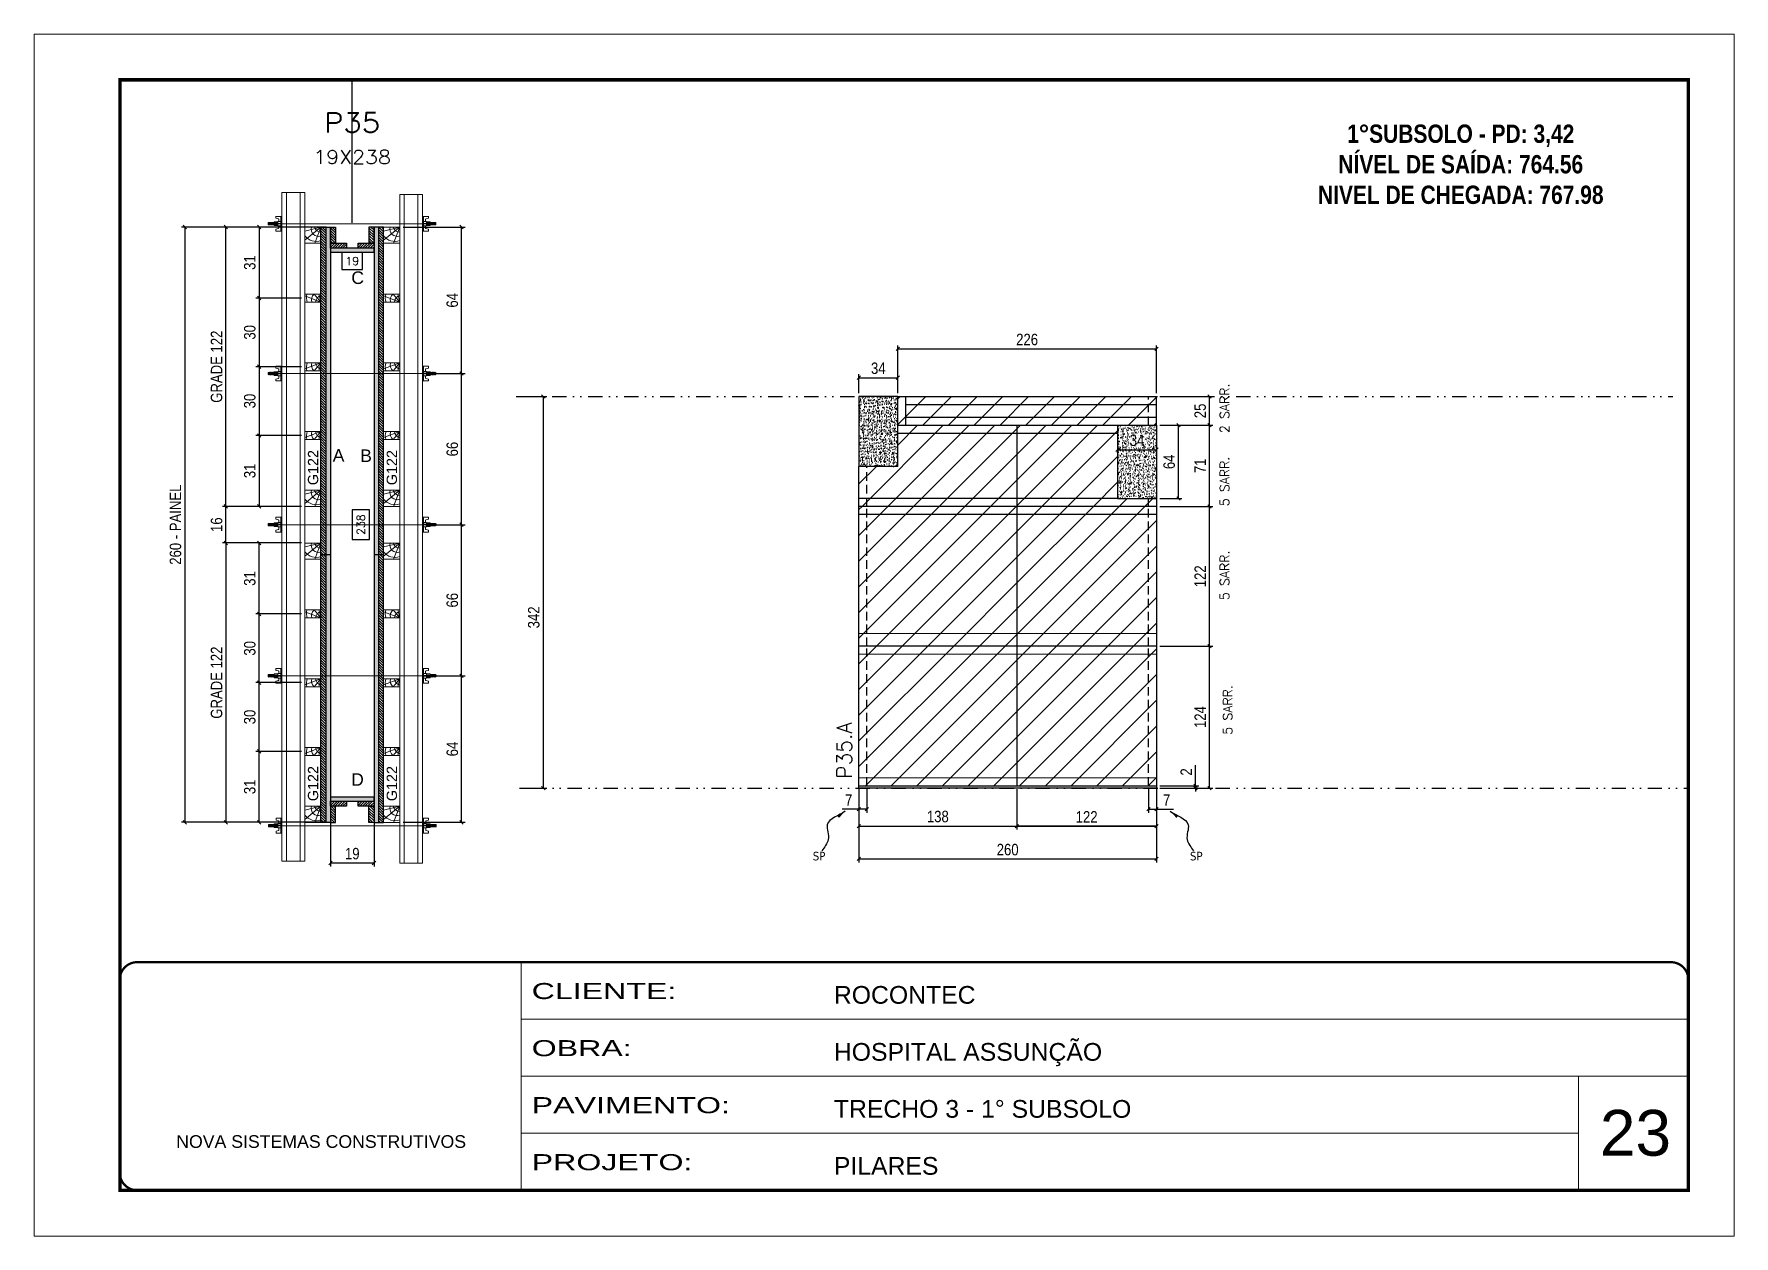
# Model space of a CAD drawing. Extents: x 2102 to 8383, y -13264 to 2718.
# Drawn here: x 5286 to 6771, y -4075 to -3025 of the extents above; entities that cross this region are included whole.
import ezdxf
from ezdxf.enums import TextEntityAlignment as Align

# ---------------------------------------------------------------- set-up
doc = ezdxf.new("R2010")
doc.units = 0
for name, pattern in [('CONTINUO', [0]), ('DASHED', [0.75, 0.5, -0.25]), ('DIVIDE2', [0.625, 0.25, -0.125, 0, -0.125, 0, -0.125]), ('HIDDEN', [0.375, 0.25, -0.125])]:
    doc.linetypes.add(name, pattern=pattern)
for name, color, linetype, lineweight in [('CARIMBO', 255, 'Continuous', 9), ('Folhas', 255, 'Continuous', 9), ('Hachura', 251, 'Continuous', 9), ('Madeira', 126, 'Continuous', 18), ('Perfil Metálico', 224, 'Continuous', 18), ('Sarr 2.2x7', 40, 'Continuous', 9), ('SARRAFO DE PRESSAO', 251, 'DASHED', 9), ('Texto Seção', 7, 'Continuous', 15)]:
    doc.layers.add(name, color=color, linetype=linetype, lineweight=lineweight)
for name, color, linetype in [('CHAPA', 1, 'Continuous'), ('COTA', 241, 'Continuous'), ('Cota Seção (2x)', 4, 'Continuous'), ('cotas', 4, 'Continuous'), ('MEIO_PONT', 93, 'Continuous'), ('NOMENCLATURA', 7, 'Continuous'), ('Nível', 160, 'Continuous'), ('Painéis', 200, 'Continuous'), ('SARR_2.2x7', 40, 'Continuous'), ('SARRAFO', 251, 'Continuous'), ('Sarrafo de Pressão', 42, 'HIDDEN'), ('texto', 7, 'Continuous'), ('Texto de Titulo', 7, 'Continuous'), ('Texto Qtd Sarr', 242, 'Continuous'), ('TEXTO_GERAL', 7, 'Continuous')]:
    doc.layers.add(name, color=color, linetype=linetype)
doc.styles.add('ARIAL', font='arial.ttf')
doc.styles.add('COTA TECNICA', font='techl___.ttf', dxfattribs={"height": 10})
doc.styles.add('COTA TECNICA 2X', font='techl___.ttf', dxfattribs={"height": 10})
doc.styles.add('COTA TECNICA-50', font='techl___.ttf', dxfattribs={"height": 10})
doc.styles.add('REGUA-120', font='ROMANS.shx', dxfattribs={"height": 15})
doc.styles.add('ROMANC', font='techb___.ttf', dxfattribs={"height": 2.5})
doc.styles.add('ROMANS', font='romans.shx')
doc.styles.add('SANSSERIF', font='sas_____.pfb')
doc.styles.get("Standard").update_dxf_attribs({"font": 'arial.ttf'})
doc.styles.add('Tecnologia', font='')
doc.styles.get('Tecnologia').set_extended_font_data('Forgotten Futurist')
doc.dimstyles.new('COTA PAINEL-50', dxfattribs={"dimtxt": 10, "dimasz": 3, "dimexe": 3, "dimexo": 3, "dimgap": 3, "dimtad": 1, "dimdec": 1, "dimzin": 12, "dimdsep": 46, "dimtxsty": 'COTA TECNICA-50', "dimblk1": 'OBLIQUE', "dimblk2": 'OBLIQUE', "dimsah": 1, "dimcen": 0.9, "dimclrd": 4, "dimclre": 4, "dimclrt": 240, "dimadec": 1, "dimazin": 3, "dimtfac": 1, "dimtdec": 1, "dimtmove": 0, "dimatfit": 3, "dimfxl": 1, "dimtolj": 1, "dimtzin": 12, "dimarcsym": 0})
doc.dimstyles.new('PAINEL', dxfattribs={"dimtxt": 10, "dimasz": 3, "dimexe": 3, "dimexo": 3, "dimgap": 3, "dimtad": 1, "dimdec": 1, "dimzin": 12, "dimdsep": 46, "dimtxsty": 'COTA TECNICA', "dimblk1": 'OBLIQUE', "dimblk2": 'OBLIQUE', "dimsah": 1, "dimcen": 0.9, "dimclrd": 4, "dimclre": 4, "dimclrt": 240, "dimadec": 1, "dimazin": 3, "dimtfac": 1, "dimtdec": 1, "dimtmove": 0, "dimatfit": 3, "dimfxl": 1, "dimtolj": 1, "dimtzin": 12, "dimarcsym": 0})
doc.dimstyles.new('SECAO PILAR', dxfattribs={"dimtxt": 10, "dimasz": 3, "dimexe": 3, "dimexo": 3, "dimgap": 3, "dimtad": 1, "dimdec": 1, "dimlfac": 0.5, "dimzin": 12, "dimdsep": 46, "dimtxsty": 'COTA TECNICA 2X', "dimblk1": 'OBLIQUE', "dimblk2": 'OBLIQUE', "dimsah": 1, "dimcen": 0.9, "dimclrd": 256, "dimclre": 256, "dimclrt": 256, "dimadec": 1, "dimazin": 3, "dimtfac": 1, "dimtdec": 1, "dimtmove": 0, "dimatfit": 3, "dimfxl": 1, "dimtolj": 1, "dimtzin": 12, "dimarcsym": 0})
doc.dimstyles.new('SECÇÃO 2', dxfattribs={"dimtxt": 7, "dimasz": 6, "dimexe": 0.18, "dimexo": 2, "dimgap": -4, "dimtad": 3, "dimdec": 1, "dimlfac": 0.5, "dimzin": 12, "dimdsep": 46, "dimtxsty": 'ROMANS', "dimblk": 'ARCHTICK', "dimcen": 0.09, "dimse1": 1, "dimse2": 1, "dimsd1": 1, "dimsd2": 1, "dimclrd": 180, "dimclre": 5, "dimclrt": 1, "dimadec": 0, "dimazin": 3, "dimtfac": 1, "dimtdec": 1, "dimtofl": 0, "dimtmove": 0, "dimatfit": 3, "dimldrblk": 'ARCHTICK', "dimfxl": 1, "dimtolj": 1, "dimtzin": 0, "dimarcsym": 0})
doc.dimstyles.get("Standard").update_dxf_attribs({"dimtxt": 0.18, "dimasz": 0.18, "dimexe": 0.18, "dimexo": 0.0625, "dimgap": 0.09, "dimtad": 0, "dimtih": 1, "dimtoh": 1, "dimdec": 4, "dimzin": 0, "dimdsep": 46, "dimtxsty": 'Standard', "dimcen": 0.09, "dimadec": 0, "dimazin": 0, "dimtfac": 1, "dimtdec": 4, "dimtofl": 0, "dimtmove": 0, "dimatfit": 3, "dimfxl": 1, "dimtolj": 1, "dimtzin": 0, "dimarcsym": 0})
pattern_1 = [(135, (-17346.6005, 5930.0486), (-1.12253202, -1.12253202), [])]
pattern_2 = [(135, (-17355.0005, 5795.0287), (-1.12253202, -1.12253202), [])]
pattern_3 = [(45, (-128503.716, -32522.603), (-11.2253202, 11.2253202), [])]

msp = doc.modelspace()

# ---------------------------------------------------------------- texts
at = {"layer": 'CARIMBO', "style": 'ARIAL'}
msp.add_text('23', height=40, dxfattribs=at).set_placement((6653.64, -4005.13))
at = {"layer": 'NOMENCLATURA', "color": 2, "insert": (6532.11, -3077.69), "char_height": 16, "attachment_point": 2, "style": 'ROMANC'}
msp.add_mtext_dynamic_manual_height_columns('\\P1°SUBSOLO - PD: 3,42\\PNÍVEL DE SAÍDA: 764.56\\PNIVEL DE CHEGADA: 767.98', width=300.2766, gutter_width=1, heights=[0], dxfattribs=at)
at = {"layer": 'texto', "color": 0, "char_height": 7.5, "attachment_point": 5}
for insert in [(5971.56, -3743.48), (6301.11, -3743.48)]:
    msp.add_mtext('{\\fTahoma|b0|i0|c0|p34;\\C4;SP}', dxfattribs=dict(at, insert=insert))
at = {"layer": 'Texto Seção', "linetype": 'Continuous', "style": 'ROMANS'}
for s, p in [('2 SARR.', (6329.77, -3373.88)), ('5 SARR.', (6329.77, -3437.77)), ('5 SARR.', (6329.77, -3519.77)), ('5 SARR.', (6332.48, -3637.36))]:
    msp.add_text(s, height=8, rotation=90, dxfattribs=at).set_placement(p)
at = {"layer": 'Texto Seção', "color": 0, "linetype": 'Continuous', "style": 'SANSSERIF'}
for p in [(5529.55, -3419.43), (5598.35, -3419.43), (5529.55, -3695.45), (5598.35, -3695.45)]:
    msp.add_text('G122', height=9, rotation=90, dxfattribs=at).set_placement(p, align=Align.MIDDLE_LEFT)
at = {"layer": 'Texto Seção', "style": 'REGUA-120'}
msp.add_text('P35.A', height=13, rotation=90, dxfattribs=at).set_placement((6000.19, -3675.92))
at = {"layer": 'TEXTO_GERAL', "style": 'ARIAL'}
for s, p in [('C', (5568.53, -3238.16)), ('A', (5551.82, -3393.4)), ('B', (5575.83, -3393.66)), ('D', (5568.32, -3676.51))]:
    msp.add_text(s, height=11, dxfattribs=at).set_placement(p, align=Align.MIDDLE_CENTER)

# ---------------------------------------------------------------- blocks, each defined once
blk = doc.blocks.new('9999999999')
at = {"color": 30, "linetype": 'CONTINUO'}
for p, q in [((98564.6, 34230.2), (98564.6, 34429.4)), ((98564.6, 34379.6), (99584, 34379.6)), ((98564.6, 34329.8), (99488, 34329.8)), ((99584, 34329.8), (99488, 34329.8)), ((99488, 34329.8), (99488, 34230.2)), ((98564.6, 34280), (99488, 34280))]:
    blk.add_line(p, q, dxfattribs=at)
at = {"color": 30, "linetype": 'CONTINUO', "const_width": 2}
blk.add_lwpolyline([(99584, 34230.2), (99584, 34414.4, 0.414214), (99569, 34429.4), (98229, 34429.4, 0.414214), (98214, 34414.4), (98214, 34245.2, 0.414214), (98229, 34230.2), (99584, 34230.2)], format="xyb", dxfattribs=at)
at = {"layer": 'Folhas'}
blk.add_lwpolyline([(98139, 34190.2), (99624, 34190.2), (99624, 35240.2), (98139, 35240.2)], close=True, dxfattribs=at)
at = {"layer": 'Folhas', "color": 30, "const_width": 3}
blk.add_lwpolyline([(98214, 34230.2), (99584, 34230.2), (99584, 35200.2), (98214, 35200.2)], close=True, dxfattribs=at)
at = {"color": 7, "linetype": 'Continuous', "ltscale": 5, "style": 'ARIAL'}
for s, height, p in [('ROCONTEC', 15.48, (98837.7, 34393.1)), ('HOSPITAL ASSUNÇÃO', 15.483, (98837.7, 34343.3)), ('TRECHO 3 - 1° SUBSOLO', 15.483, (98837.7, 34293.5)), ('NOVA SISTEMAS CONSTRUTIVOS', 11.059, (98263.2, 34267.2)), ('PILARES', 15.48, (98837.7, 34243.7))]:
    blk.add_text(s, height=height, dxfattribs=at).set_placement(p)
at = {"layer": 'Folhas', "color": 7, "style": 'Tecnologia', "width": 1.5}
for s, p in [('CLIENTE:', (98573.7, 34397.2)), ('OBRA:', (98573.7, 34347.3)), ('PAVIMENTO:', (98573.7, 34297.5)), ('PROJETO:', (98573.7, 34247.7))]:
    blk.add_text(s, height=14, dxfattribs=at).set_placement(p)
blk = doc.blocks.new('titulo1')
at = {"layer": 'Defpoints', "color": 252, "linetype": 'HIDDEN', "ltscale": 2}
blk.add_line((0, 0), (0, 125), dxfattribs=at)
at = {"layer": 'Defpoints', "style": 'ROMANS', "oblique": 15}
blk.add_attdef('FOLHA', text='', height=10, dxfattribs=at).set_placement((0, 15.6), align=Align.MIDDLE_CENTER)
at = {"layer": 'Texto Qtd Sarr', "color": 3, "style": 'ROMANS', "oblique": 15}
for tag, height, p in [('TITULO', 17, (0, 71.4)), ('SEÇÃO', 12, (0, 41.5))]:
    blk.add_attdef(tag, text='', height=height, dxfattribs=at).set_placement(p, align=Align.MIDDLE_CENTER)
blk = doc.blocks.new('*D396')
at = {"layer": 'Cota Seção (2x)', "color": 180, "lineweight": -2, "transparency": 16777216}
for p, q in [((5572.8, -3216.1), (5554.8, -3216.1)), ((5554.8, -3216.1), (5554.8, -3231.1)), ((5572.8, -3231.1), (5572.8, -3216.1)), ((5554.8, -3231.1), (5572.8, -3231.1))]:
    blk.add_line(p, q, dxfattribs=at)
at = {"layer": 'Defpoints', "color": 0, "transparency": 16777216}
for p in [(5544.8, -3233.2), (5544.8, -3235.1), (5582.8, -3233.2)]:
    blk.add_point(p, dxfattribs=at)
at = {"layer": 'Cota Seção (2x)', "color": 1, "transparency": 16777216, "insert": (5563.8, -3223.6), "char_height": 7, "attachment_point": 5, "style": 'ROMANS'}
blk.add_mtext('\\A1;19', dxfattribs=at)
blk = doc.blocks.new('_ArchTick')
at = {"color": 0, "linetype": 'ByBlock', "const_width": 0.15}
blk.add_lwpolyline([(-0.5, -0.5), (0.5, 0.5)], dxfattribs=at)
blk = doc.blocks.new('_Oblique')
at = {"color": 0, "linetype": 'ByBlock', "lineweight": -2}
blk.add_line((-0.5, -0.5), (0.5, 0.5), dxfattribs=at)
blk = doc.blocks.new('*D397')
at = {"layer": 'COTA', "lineweight": -2, "transparency": 16777216}
for p, q in [((5541.1, -3193.9), (5414.5, -3193.9)), ((5417.5, -3193.9), (5417.5, -3713.9)), ((5541.1, -3713.9), (5414.5, -3713.9))]:
    blk.add_line(p, q, dxfattribs=at)
at = {"layer": 'Defpoints', "color": 0, "transparency": 16777216}
for p in [(5544.1, -3193.9), (5417.5, -3713.9), (5544.1, -3713.9)]:
    blk.add_point(p, dxfattribs=at)
at = {"layer": 'COTA', "lineweight": -2, "transparency": 16777216, "xscale": 3, "yscale": 3, "zscale": 3}
for p, rotation in [((5417.5, -3193.9), 90), ((5417.5, -3713.9), 270)]:
    blk.add_blockref('_Oblique', p, dxfattribs=dict(at, rotation=rotation))
at = {"layer": 'COTA', "transparency": 16777216, "insert": (5409.4, -3453.9), "char_height": 10, "attachment_point": 5, "rotation": 90, "style": 'COTA TECNICA 2X'}
blk.add_mtext('\\A1;260 - PAINEL', dxfattribs=at)
blk = doc.blocks.new('C')
at = {"layer": 'Hachura', "color": 0}
for p, q in [((0, 3.22), (0, -3.22)), ((0.45, 3.22), (0, 3.22)), ((0.46, 3.16), (0, 3.16)), ((0.46, 3.05), (0, 3.05)), ((0.46, 2.88), (0, 2.88)), ((0, 2.75), (0, -1.16)), ((0.46, 2.65), (0, 2.65)), ((0.46, 2.23), (0, 2.23)), ((0.46, 1.51), (0, 1.51)), ((0.39, 0.49), (0.17, 0.49)), ((0.45, -3.23), (0.45, 3.22)), ((0.45, 3.22), (2.58, 3.22)), ((1.74, 0.97), (0.45, 0.97)), ((1.45, 0.1), (0.45, 0.1)), ((1.35, 1.94), (1.35, 0.96)), ((2.58, 2.39), (1.47, 2.09)), ((1.74, -0.97), (1.74, 0.97)), ((1.74, 0.97), (1.74, 0.84)), ((1.74, 0.97), (1.74, 0.84)), ((1.74, 0.84), (3.35, 0.84)), ((3.35, 0.45), (1.74, 0.45)), ((2.58, 3.22), (2.58, 2.39)), ((3.32, 0.84), (3.32, -0.84)), ((3.35, 0.84), (3.35, -0.84)), ((3.68, 0.45), (3.35, 0.45)), ((3.84, -0.52), (3.35, 0.45)), ((3.35, 0.06), (3.67, -0.57)), ((3.68, 0.45), (4.16, -0.52)), ((3.72, 0.5), (4.25, -0.57)), ((4.37, -0.55), (3.83, 0.53)), ((4.15, 0.45), (3.93, 0.45)), ((4.42, -0.52), (3.93, 0.45)), ((4.15, 0.45), (4.26, 0.45)), ((4.26, 0.45), (4.74, -0.52)), ((4.3, 0.5), (4.83, -0.57)), ((4.95, -0.55), (4.41, 0.53)), ((4.51, 0.45), (4.84, 0.45)), ((5, -0.52), (4.51, 0.45)), ((4.84, 0.45), (5.32, -0.52)), ((4.88, 0.5), (5.41, -0.57)), ((5.53, -0.55), (4.99, 0.53)), ((5.58, -0.52), (5.09, 0.45)), ((5.42, 0.45), (5.09, 0.45)), ((5.58, -0.52), (5.09, 0.45)), ((5.42, 0.45), (5.74, -0.19)), ((5.46, 0.5), (5.74, -0.07)), ((5.74, 0.19), (5.57, 0.53)), ((5.74, 0.32), (5.68, 0.45)), ((5.68, 0.45), (5.74, 0.45)), ((5.74, 0.45), (5.9, 0.29)), ((5.74, 0.45), (5.74, -0.52)), ((5.9, -0.36), (5.9, 0.29)), ((0.45, 0), (0, 0)), ((0.46, -1.52), (0, -1.52)), ((0.46, -2.23), (0, -2.23)), ((0.46, -2.65), (0, -2.65)), ((0.46, -2.88), (0, -2.88)), ((0.46, -3.05), (0, -3.05)), ((0.46, -3.16), (0, -3.16)), ((0, -3.22), (2.57, -3.22)), ((0.08, -0.48), (0.29, -0.48)), ((0.29, -0.48), (0.4, -0.48)), ((0.45, 0), (0.45, -0.97)), ((0.45, -0.16), (1.45, -0.16)), ((0.45, -0.65), (0.45, -0.32)), ((0.45, -3.23), (0.45, -0.65)), ((0.45, -0.97), (1.74, -0.97)), ((1.35, -1.94), (1.35, -0.97)), ((2.58, -2.39), (1.47, -2.1)), ((3.35, -0.32), (1.74, -0.32)), ((3.35, -0.84), (1.74, -0.84)), ((2.58, -3.23), (2.58, -2.39)), ((3.35, -0.07), (3.58, -0.52)), ((3.35, -0.52), (3.58, -0.52)), ((3.84, -0.52), (4.16, -0.52)), ((4.42, -0.52), (4.74, -0.52)), ((4.63, -0.52), (4.74, -0.52)), ((5, -0.52), (5.32, -0.52)), ((5.58, -0.52), (5.74, -0.52)), ((5.74, -0.52), (5.9, -0.36)), ((5.74, -0.52), (5.74, -0.52))]:
    blk.add_line(p, q, dxfattribs=at)
for centre, radius, start, end in [((1.52, 1.94), 0.161, 104.74356, 180), ((1.44, -0.03), 0.129, 272.69497, 87.30503), ((3.81, 0.39), 0.143, 25.56881, 154.43119), ((4.39, 0.39), 0.143, 25.56881, 154.43119), ((4.97, 0.39), 0.143, 25.56881, 154.43119), ((5.55, 0.39), 0.143, 25.56881, 154.43119), ((0.17, -0.37), 0.174, 221.74404, 317.85924), ((1.52, -1.94), 0.161, 180, 255.25644), ((3.71, -0.4), 0.174, 222.14076, 318.25596), ((4.29, -0.4), 0.174, 222.14076, 318.25596), ((4.87, -0.4), 0.174, 222.14076, 318.25596), ((5.45, -0.4), 0.174, 222.14076, 318.25596), ((5.61, -0.4), 0.174, 317.85924, 318.25596)]:
    blk.add_arc(centre, radius, start, end, dxfattribs=at)
blk = doc.blocks.new('PONTALETE')
at = {"layer": 'Madeira'}
for q in [(2.71, 7), (7, 5.76), (7, 1.74)]:
    blk.add_line((0, 0), q, dxfattribs=at)
blk.add_lwpolyline([(0, 0), (7, 0), (7, 7), (0, 7)], close=True, dxfattribs=at)
for centre, radius, start, end in [((2.04, 0.06), 6.23, 37.28179, 109.09128), ((1.09, 0.9), 3.19, 343.60304, 109.98471), ((-0.21, -0.78), 3.09, 14.63219, 86.0383)]:
    blk.add_arc(centre, radius, start, end, dxfattribs=at)
blk = doc.blocks.new('MEIO PONTALETE')
at = {"layer": 'Madeira'}
for q in [(2.71, 7), (3.5, 2.88), (3.5, 0.87)]:
    blk.add_line((0, 0), q, dxfattribs=at)
blk.add_lwpolyline([(0, 0), (3.5, 0), (3.5, 7), (0, 7)], close=True, dxfattribs=at)
for centre, radius, start, end in [((2.04, 0.06), 6.23, 76.44987, 109.09128), ((1.09, 0.9), 3.19, 40.90626, 109.98471), ((-0.21, -0.78), 3.09, 14.63219, 86.0383)]:
    blk.add_arc(centre, radius, start, end, dxfattribs=at)
blk = doc.blocks.new('*D1107')
at = {"layer": 'COTA', "lineweight": -2, "transparency": 16777216}
for p, q in [((5519.4, -3193.9), (5479.5, -3193.9)), ((5482.5, -3193.9), (5482.5, -3255.9)), ((5519.4, -3255.9), (5479.5, -3255.9))]:
    blk.add_line(p, q, dxfattribs=at)
at = {"layer": 'Defpoints', "color": 0, "transparency": 16777216}
for p in [(5522.4, -3193.9), (5482.5, -3255.9), (5522.4, -3255.9)]:
    blk.add_point(p, dxfattribs=at)
at = {"layer": 'COTA', "lineweight": -2, "transparency": 16777216, "xscale": 3, "yscale": 3, "zscale": 3}
for p, rotation in [((5482.5, -3193.9), 90), ((5482.5, -3255.9), 270)]:
    blk.add_blockref('_Oblique', p, dxfattribs=dict(at, rotation=rotation))
at = {"layer": 'COTA', "transparency": 16777216, "insert": (5474.3, -3224.9), "char_height": 10, "attachment_point": 5, "rotation": 90, "style": 'COTA TECNICA 2X'}
blk.add_mtext('\\A1;31', dxfattribs=at)
blk = doc.blocks.new('*D1108')
at = {"layer": 'COTA', "lineweight": -2, "transparency": 16777216}
for p, q in [((5519.4, -3255.9), (5479.5, -3255.9)), ((5482.5, -3255.9), (5482.5, -3315.9)), ((5519.4, -3315.9), (5479.5, -3315.9))]:
    blk.add_line(p, q, dxfattribs=at)
at = {"layer": 'Defpoints', "color": 0, "transparency": 16777216}
for p in [(5522.4, -3255.9), (5482.5, -3315.9), (5522.4, -3315.9)]:
    blk.add_point(p, dxfattribs=at)
at = {"layer": 'COTA', "lineweight": -2, "transparency": 16777216, "xscale": 3, "yscale": 3, "zscale": 3}
for p, rotation in [((5482.5, -3255.9), 90), ((5482.5, -3315.9), 270)]:
    blk.add_blockref('_Oblique', p, dxfattribs=dict(at, rotation=rotation))
at = {"layer": 'COTA', "transparency": 16777216, "insert": (5474.3, -3285.9), "char_height": 10, "attachment_point": 5, "rotation": 90, "style": 'COTA TECNICA 2X'}
blk.add_mtext('\\A1;30', dxfattribs=at)
blk = doc.blocks.new('*D1109')
at = {"layer": 'COTA', "lineweight": -2, "transparency": 16777216}
for p, q in [((5519.4, -3315.9), (5479.5, -3315.9)), ((5482.5, -3315.9), (5482.5, -3375.9)), ((5519.4, -3375.9), (5479.5, -3375.9))]:
    blk.add_line(p, q, dxfattribs=at)
at = {"layer": 'Defpoints', "color": 0, "transparency": 16777216}
for p in [(5522.4, -3315.9), (5482.5, -3375.9), (5522.4, -3375.9)]:
    blk.add_point(p, dxfattribs=at)
at = {"layer": 'COTA', "lineweight": -2, "transparency": 16777216, "xscale": 3, "yscale": 3, "zscale": 3}
for p, rotation in [((5482.5, -3315.9), 90), ((5482.5, -3375.9), 270)]:
    blk.add_blockref('_Oblique', p, dxfattribs=dict(at, rotation=rotation))
at = {"layer": 'COTA', "transparency": 16777216, "insert": (5474.3, -3345.9), "char_height": 10, "attachment_point": 5, "rotation": 90, "style": 'COTA TECNICA 2X'}
blk.add_mtext('\\A1;30', dxfattribs=at)
blk = doc.blocks.new('*D1110')
at = {"layer": 'COTA', "lineweight": -2, "transparency": 16777216}
for p, q in [((5519.4, -3375.9), (5479.5, -3375.9)), ((5482.5, -3375.9), (5482.5, -3437.9)), ((5519.4, -3437.9), (5479.5, -3437.9))]:
    blk.add_line(p, q, dxfattribs=at)
at = {"layer": 'Defpoints', "color": 0, "transparency": 16777216}
for p in [(5522.4, -3375.9), (5482.5, -3437.9), (5522.4, -3437.9)]:
    blk.add_point(p, dxfattribs=at)
at = {"layer": 'COTA', "lineweight": -2, "transparency": 16777216, "xscale": 3, "yscale": 3, "zscale": 3}
for p, rotation in [((5482.5, -3375.9), 90), ((5482.5, -3437.9), 270)]:
    blk.add_blockref('_Oblique', p, dxfattribs=dict(at, rotation=rotation))
at = {"layer": 'COTA', "transparency": 16777216, "insert": (5474.3, -3406.9), "char_height": 10, "attachment_point": 5, "rotation": 90, "style": 'COTA TECNICA 2X'}
blk.add_mtext('\\A1;31', dxfattribs=at)
blk = doc.blocks.new('*D1111')
at = {"layer": 'COTA', "lineweight": -2, "transparency": 16777216}
for p, q in [((5519.4, -3193.9), (5450.4, -3193.9)), ((5453.4, -3437.9), (5453.4, -3193.9)), ((5519.4, -3437.9), (5450.4, -3437.9))]:
    blk.add_line(p, q, dxfattribs=at)
at = {"layer": 'Defpoints', "color": 0, "transparency": 16777216}
for p in [(5453.4, -3193.9), (5522.4, -3193.9), (5522.4, -3437.9)]:
    blk.add_point(p, dxfattribs=at)
at = {"layer": 'COTA', "lineweight": -2, "transparency": 16777216, "xscale": 3, "yscale": 3, "zscale": 3}
for p, rotation in [((5453.4, -3193.9), 90), ((5453.4, -3437.9), 270)]:
    blk.add_blockref('_Oblique', p, dxfattribs=dict(at, rotation=rotation))
at = {"layer": 'COTA', "transparency": 16777216, "insert": (5445.3, -3315.9), "char_height": 10, "attachment_point": 5, "rotation": 90, "style": 'COTA TECNICA 2X'}
blk.add_mtext('\\A1;GRADE 122', dxfattribs=at)
blk = doc.blocks.new('*D398')
at = {"layer": 'COTA', "lineweight": -2, "transparency": 16777216}
for p, q in [((5519.4, -3651.9), (5479.5, -3651.9)), ((5482.5, -3713.9), (5482.5, -3651.9)), ((5519.4, -3713.9), (5479.5, -3713.9))]:
    blk.add_line(p, q, dxfattribs=at)
at = {"layer": 'Defpoints', "color": 0, "transparency": 16777216}
for p in [(5482.5, -3651.9), (5522.4, -3651.9), (5522.4, -3713.9)]:
    blk.add_point(p, dxfattribs=at)
at = {"layer": 'COTA', "lineweight": -2, "transparency": 16777216, "xscale": 3, "yscale": 3, "zscale": 3}
for p, rotation in [((5482.5, -3651.9), 90), ((5482.5, -3713.9), 270)]:
    blk.add_blockref('_Oblique', p, dxfattribs=dict(at, rotation=rotation))
at = {"layer": 'COTA', "transparency": 16777216, "insert": (5474.3, -3682.9), "char_height": 10, "attachment_point": 5, "rotation": 90, "style": 'COTA TECNICA 2X'}
blk.add_mtext('\\A1;31', dxfattribs=at)
blk = doc.blocks.new('*D399')
at = {"layer": 'COTA', "lineweight": -2, "transparency": 16777216}
for p, q in [((5519.4, -3591.9), (5479.5, -3591.9)), ((5482.5, -3651.9), (5482.5, -3591.9)), ((5519.4, -3651.9), (5479.5, -3651.9))]:
    blk.add_line(p, q, dxfattribs=at)
at = {"layer": 'Defpoints', "color": 0, "transparency": 16777216}
for p in [(5482.5, -3591.9), (5522.4, -3591.9), (5522.4, -3651.9)]:
    blk.add_point(p, dxfattribs=at)
at = {"layer": 'COTA', "lineweight": -2, "transparency": 16777216, "xscale": 3, "yscale": 3, "zscale": 3}
for p, rotation in [((5482.5, -3591.9), 90), ((5482.5, -3651.9), 270)]:
    blk.add_blockref('_Oblique', p, dxfattribs=dict(at, rotation=rotation))
at = {"layer": 'COTA', "transparency": 16777216, "insert": (5474.3, -3621.9), "char_height": 10, "attachment_point": 5, "rotation": 90, "style": 'COTA TECNICA 2X'}
blk.add_mtext('\\A1;30', dxfattribs=at)
blk = doc.blocks.new('*D400')
at = {"layer": 'COTA', "lineweight": -2, "transparency": 16777216}
for p, q in [((5519.4, -3531.9), (5479.5, -3531.9)), ((5482.5, -3591.9), (5482.5, -3531.9)), ((5519.4, -3591.9), (5479.5, -3591.9))]:
    blk.add_line(p, q, dxfattribs=at)
at = {"layer": 'Defpoints', "color": 0, "transparency": 16777216}
for p in [(5482.5, -3531.9), (5522.4, -3531.9), (5522.4, -3591.9)]:
    blk.add_point(p, dxfattribs=at)
at = {"layer": 'COTA', "lineweight": -2, "transparency": 16777216, "xscale": 3, "yscale": 3, "zscale": 3}
for p, rotation in [((5482.5, -3531.9), 90), ((5482.5, -3591.9), 270)]:
    blk.add_blockref('_Oblique', p, dxfattribs=dict(at, rotation=rotation))
at = {"layer": 'COTA', "transparency": 16777216, "insert": (5474.3, -3561.9), "char_height": 10, "attachment_point": 5, "rotation": 90, "style": 'COTA TECNICA 2X'}
blk.add_mtext('\\A1;30', dxfattribs=at)
blk = doc.blocks.new('*D401')
at = {"layer": 'COTA', "lineweight": -2, "transparency": 16777216}
for p, q in [((5519.4, -3469.9), (5479.5, -3469.9)), ((5482.5, -3531.9), (5482.5, -3469.9)), ((5519.4, -3531.9), (5479.5, -3531.9))]:
    blk.add_line(p, q, dxfattribs=at)
at = {"layer": 'Defpoints', "color": 0, "transparency": 16777216}
for p in [(5482.5, -3469.9), (5522.4, -3469.9), (5522.4, -3531.9)]:
    blk.add_point(p, dxfattribs=at)
at = {"layer": 'COTA', "lineweight": -2, "transparency": 16777216, "xscale": 3, "yscale": 3, "zscale": 3}
for p, rotation in [((5482.5, -3469.9), 90), ((5482.5, -3531.9), 270)]:
    blk.add_blockref('_Oblique', p, dxfattribs=dict(at, rotation=rotation))
at = {"layer": 'COTA', "transparency": 16777216, "insert": (5474.3, -3500.9), "char_height": 10, "attachment_point": 5, "rotation": 90, "style": 'COTA TECNICA 2X'}
blk.add_mtext('\\A1;31', dxfattribs=at)
blk = doc.blocks.new('*D402')
at = {"layer": 'COTA', "lineweight": -2, "transparency": 16777216}
for p, q in [((5519.4, -3469.9), (5450.4, -3469.9)), ((5453.4, -3469.9), (5453.4, -3713.9)), ((5519.4, -3713.9), (5450.4, -3713.9))]:
    blk.add_line(p, q, dxfattribs=at)
at = {"layer": 'Defpoints', "color": 0, "transparency": 16777216}
for p in [(5522.4, -3469.9), (5453.4, -3713.9), (5522.4, -3713.9)]:
    blk.add_point(p, dxfattribs=at)
at = {"layer": 'COTA', "lineweight": -2, "transparency": 16777216, "xscale": 3, "yscale": 3, "zscale": 3}
for p, rotation in [((5453.4, -3469.9), 90), ((5453.4, -3713.9), 270)]:
    blk.add_blockref('_Oblique', p, dxfattribs=dict(at, rotation=rotation))
at = {"layer": 'COTA', "transparency": 16777216, "insert": (5445.3, -3591.9), "char_height": 10, "attachment_point": 5, "rotation": 90, "style": 'COTA TECNICA 2X'}
blk.add_mtext('\\A1;GRADE 122', dxfattribs=at)
blk = doc.blocks.new('*D1112')
at = {"layer": 'COTA', "lineweight": -2, "transparency": 16777216}
for p, q in [((5519.4, -3437.9), (5450.4, -3437.9)), ((5453.4, -3469.9), (5453.4, -3437.9)), ((5519.4, -3469.9), (5450.4, -3469.9))]:
    blk.add_line(p, q, dxfattribs=at)
at = {"layer": 'Defpoints', "color": 0, "transparency": 16777216}
for p in [(5453.4, -3437.9), (5522.4, -3437.9), (5522.4, -3469.9)]:
    blk.add_point(p, dxfattribs=at)
at = {"layer": 'COTA', "lineweight": -2, "transparency": 16777216, "xscale": 3, "yscale": 3, "zscale": 3}
for p, rotation in [((5453.4, -3437.9), 90), ((5453.4, -3469.9), 270)]:
    blk.add_blockref('_Oblique', p, dxfattribs=dict(at, rotation=rotation))
at = {"layer": 'COTA', "transparency": 16777216, "insert": (5445.3, -3453.9), "char_height": 10, "attachment_point": 5, "rotation": 90, "style": 'COTA TECNICA 2X'}
blk.add_mtext('\\A1;16', dxfattribs=at)
blk = doc.blocks.new('*D1113')
at = {"layer": 'COTA', "lineweight": -2, "transparency": 16777216}
for p, q in [((5634.8, -3585.9), (5662.3, -3585.9)), ((5659.3, -3713.9), (5659.3, -3585.9)), ((5608.3, -3713.9), (5662.3, -3713.9))]:
    blk.add_line(p, q, dxfattribs=at)
at = {"layer": 'Defpoints', "color": 0, "transparency": 16777216}
for p in [(5631.8, -3585.9), (5659.3, -3585.9), (5605.3, -3713.9)]:
    blk.add_point(p, dxfattribs=at)
at = {"layer": 'COTA', "lineweight": -2, "transparency": 16777216, "xscale": 3, "yscale": 3, "zscale": 3}
for p, rotation in [((5659.3, -3585.9), 90), ((5659.3, -3713.9), 270)]:
    blk.add_blockref('_Oblique', p, dxfattribs=dict(at, rotation=rotation))
at = {"layer": 'COTA', "transparency": 16777216, "insert": (5651.2, -3649.9), "char_height": 10, "attachment_point": 5, "rotation": 90, "style": 'COTA TECNICA 2X'}
blk.add_mtext('\\A1;64', dxfattribs=at)
blk = doc.blocks.new('*D1114')
at = {"layer": 'COTA', "lineweight": -2, "transparency": 16777216}
for p, q in [((5628.2, -3453.9), (5662.3, -3453.9)), ((5659.3, -3585.9), (5659.3, -3453.9)), ((5634.8, -3585.9), (5662.3, -3585.9))]:
    blk.add_line(p, q, dxfattribs=at)
at = {"layer": 'Defpoints', "color": 0, "transparency": 16777216}
for p in [(5625.2, -3453.9), (5659.3, -3453.9), (5631.8, -3585.9)]:
    blk.add_point(p, dxfattribs=at)
at = {"layer": 'COTA', "lineweight": -2, "transparency": 16777216, "xscale": 3, "yscale": 3, "zscale": 3}
for p, rotation in [((5659.3, -3453.9), 90), ((5659.3, -3585.9), 270)]:
    blk.add_blockref('_Oblique', p, dxfattribs=dict(at, rotation=rotation))
at = {"layer": 'COTA', "transparency": 16777216, "insert": (5651.2, -3519.9), "char_height": 10, "attachment_point": 5, "rotation": 90, "style": 'COTA TECNICA 2X'}
blk.add_mtext('\\A1;66', dxfattribs=at)
blk = doc.blocks.new('*D1115')
at = {"layer": 'COTA', "lineweight": -2, "transparency": 16777216}
for p, q in [((5628.1, -3321.9), (5662.3, -3321.9)), ((5659.3, -3453.9), (5659.3, -3321.9)), ((5628.2, -3453.9), (5662.3, -3453.9))]:
    blk.add_line(p, q, dxfattribs=at)
at = {"layer": 'Defpoints', "color": 0, "transparency": 16777216}
for p in [(5625.1, -3321.9), (5659.3, -3321.9), (5625.2, -3453.9)]:
    blk.add_point(p, dxfattribs=at)
at = {"layer": 'COTA', "lineweight": -2, "transparency": 16777216, "xscale": 3, "yscale": 3, "zscale": 3}
for p, rotation in [((5659.3, -3321.9), 90), ((5659.3, -3453.9), 270)]:
    blk.add_blockref('_Oblique', p, dxfattribs=dict(at, rotation=rotation))
at = {"layer": 'COTA', "transparency": 16777216, "insert": (5651.2, -3387.9), "char_height": 10, "attachment_point": 5, "rotation": 90, "style": 'COTA TECNICA 2X'}
blk.add_mtext('\\A1;66', dxfattribs=at)
blk = doc.blocks.new('*D1116')
at = {"layer": 'COTA', "lineweight": -2, "transparency": 16777216}
for p, q in [((5608.2, -3193.9), (5662.3, -3193.9)), ((5659.3, -3321.9), (5659.3, -3193.9)), ((5628.1, -3321.9), (5662.3, -3321.9))]:
    blk.add_line(p, q, dxfattribs=at)
at = {"layer": 'Defpoints', "color": 0, "transparency": 16777216}
for p in [(5605.2, -3193.9), (5659.3, -3193.9), (5625.1, -3321.9)]:
    blk.add_point(p, dxfattribs=at)
at = {"layer": 'COTA', "lineweight": -2, "transparency": 16777216, "xscale": 3, "yscale": 3, "zscale": 3}
for p, rotation in [((5659.3, -3193.9), 90), ((5659.3, -3321.9), 270)]:
    blk.add_blockref('_Oblique', p, dxfattribs=dict(at, rotation=rotation))
at = {"layer": 'COTA', "transparency": 16777216, "insert": (5651.2, -3257.9), "char_height": 10, "attachment_point": 5, "rotation": 90, "style": 'COTA TECNICA 2X'}
blk.add_mtext('\\A1;64', dxfattribs=at)
blk = doc.blocks.new('*D1117')
at = {"layer": 'COTA', "lineweight": -2, "transparency": 16777216}
for p, q in [((5544.8, -3698.5), (5544.8, -3752.4)), ((5582.8, -3698.5), (5582.8, -3752.4)), ((5544.8, -3749.4), (5582.8, -3749.4))]:
    blk.add_line(p, q, dxfattribs=at)
at = {"layer": 'Defpoints', "color": 0, "transparency": 16777216}
for p in [(5544.8, -3695.5), (5582.8, -3695.5), (5582.8, -3749.4)]:
    blk.add_point(p, dxfattribs=at)
at = {"layer": 'COTA', "lineweight": -2, "transparency": 16777216, "xscale": 3, "yscale": 3, "zscale": 3, "rotation": 180}
blk.add_blockref('_Oblique', (5544.8, -3749.4), dxfattribs=at)
at = {"layer": 'COTA', "lineweight": -2, "transparency": 16777216, "xscale": 3, "yscale": 3, "zscale": 3}
blk.add_blockref('_Oblique', (5582.8, -3749.4), dxfattribs=at)
at = {"layer": 'COTA', "transparency": 16777216, "insert": (5563.8, -3741.3), "char_height": 10, "attachment_point": 5, "style": 'COTA TECNICA 2X'}
blk.add_mtext('\\A1;19', dxfattribs=at)
blk = doc.blocks.new('*D403')
at = {"layer": 'COTA', "color": 180, "lineweight": -2, "transparency": 16777216}
for p, q in [((5578.8, -3440.9), (5563.8, -3440.9)), ((5563.8, -3440.9), (5563.8, -3466.9)), ((5578.8, -3466.9), (5578.8, -3440.9)), ((5563.8, -3466.9), (5578.8, -3466.9))]:
    blk.add_line(p, q, dxfattribs=at)
at = {"layer": 'Defpoints', "color": 0, "transparency": 16777216}
for p in [(5582.8, -3215.9), (5582.8, -3691.9), (5582.8, -3691.9)]:
    blk.add_point(p, dxfattribs=at)
at = {"layer": 'COTA', "color": 1, "transparency": 16777216, "insert": (5571.3, -3453.9), "char_height": 7, "attachment_point": 5, "rotation": 90, "style": 'ROMANS'}
blk.add_mtext('\\A1;238', dxfattribs=at)
blk = doc.blocks.new('*D823')
at = {"layer": 'cotas', "color": 4, "linetype": 'ByBlock', "lineweight": -2, "transparency": 16777216}
for p, q in [((5709.9, -3342), (5733.7, -3342)), ((5730.7, -3342), (5730.7, -3684)), ((5709.9, -3684), (5733.7, -3684))]:
    blk.add_line(p, q, dxfattribs=at)
at = {"layer": 'Defpoints', "color": 0, "linetype": 'ByBlock', "transparency": 16777216}
for p in [(5706.9, -3342), (5706.9, -3684), (5730.7, -3684)]:
    blk.add_point(p, dxfattribs=at)
at = {"layer": 'cotas', "color": 4, "linetype": 'ByBlock', "lineweight": -2, "transparency": 16777216, "xscale": 3, "yscale": 3, "zscale": 3}
for p, rotation in [((5730.7, -3342), 90), ((5730.7, -3684), 270)]:
    blk.add_blockref('_Oblique', p, dxfattribs=dict(at, rotation=rotation))
at = {"layer": 'cotas', "color": 240, "linetype": 'ByBlock', "transparency": 16777216, "insert": (5722.4, -3534.9), "char_height": 10, "attachment_point": 5, "rotation": 90, "style": 'COTA TECNICA'}
blk.add_mtext('\\A1;342', dxfattribs=at)
blk = doc.blocks.new('*D824')
at = {"layer": 'COTA', "color": 4, "lineweight": -2, "transparency": 16777216}
for p, q in [((6006.3, -3685), (6006.3, -3748.9)), ((6266.3, -3685), (6266.3, -3748.9)), ((6006.3, -3745.9), (6266.3, -3745.9))]:
    blk.add_line(p, q, dxfattribs=at)
at = {"layer": 'Defpoints', "color": 0, "transparency": 16777216}
for p in [(6006.3, -3682), (6266.3, -3682), (6266.3, -3745.9)]:
    blk.add_point(p, dxfattribs=at)
at = {"layer": 'COTA', "color": 4, "lineweight": -2, "transparency": 16777216, "xscale": 3, "yscale": 3, "zscale": 3, "rotation": 180}
blk.add_blockref('_Oblique', (6006.3, -3745.9), dxfattribs=at)
at = {"layer": 'COTA', "color": 4, "lineweight": -2, "transparency": 16777216, "xscale": 3, "yscale": 3, "zscale": 3}
blk.add_blockref('_Oblique', (6266.3, -3745.9), dxfattribs=at)
at = {"layer": 'COTA', "color": 240, "transparency": 16777216, "insert": (6136.3, -3737.8), "char_height": 10, "attachment_point": 5, "style": 'COTA TECNICA'}
blk.add_mtext('\\A1;260', dxfattribs=at)
blk = doc.blocks.new('*D825')
at = {"layer": 'COTA', "color": 4, "lineweight": -2, "transparency": 16777216}
for p, q in [((6006.3, -3687), (6006.3, -3705.5)), ((6013.3, -3685), (6013.3, -3705.5)), ((6006.3, -3702.5), (5991.6, -3702.5)), ((6013.3, -3702.5), (6006.3, -3702.5))]:
    blk.add_line(p, q, dxfattribs=at)
at = {"layer": 'Defpoints', "color": 0, "transparency": 16777216}
for p in [(6013.3, -3682), (6006.3, -3684), (6006.3, -3702.5)]:
    blk.add_point(p, dxfattribs=at)
at = {"layer": 'COTA', "color": 4, "lineweight": -2, "transparency": 16777216, "xscale": 3, "yscale": 3, "zscale": 3, "rotation": 180}
blk.add_blockref('_Oblique', (6006.3, -3702.5), dxfattribs=at)
at = {"layer": 'COTA', "color": 4, "lineweight": -2, "transparency": 16777216, "xscale": 3, "yscale": 3, "zscale": 3}
blk.add_blockref('_Oblique', (6013.3, -3702.5), dxfattribs=at)
at = {"layer": 'COTA', "color": 240, "transparency": 16777216, "insert": (5997.5, -3694.4), "char_height": 10, "attachment_point": 5, "style": 'COTA TECNICA-50'}
blk.add_mtext('\\A1;7', dxfattribs=at)
blk = doc.blocks.new('*D826')
at = {"layer": 'COTA', "color": 4, "lineweight": -2, "transparency": 16777216}
for p, q in [((6259.3, -3685), (6259.3, -3705.5)), ((6266.3, -3687), (6266.3, -3705.5)), ((6259.3, -3702.5), (6266.3, -3702.5)), ((6266.3, -3702.5), (6281.1, -3702.5))]:
    blk.add_line(p, q, dxfattribs=at)
at = {"layer": 'Defpoints', "color": 0, "transparency": 16777216}
for p in [(6259.3, -3682), (6266.3, -3684), (6266.3, -3702.5)]:
    blk.add_point(p, dxfattribs=at)
at = {"layer": 'COTA', "color": 4, "lineweight": -2, "transparency": 16777216, "xscale": 3, "yscale": 3, "zscale": 3, "rotation": 180}
blk.add_blockref('_Oblique', (6259.3, -3702.5), dxfattribs=at)
at = {"layer": 'COTA', "color": 4, "lineweight": -2, "transparency": 16777216, "xscale": 3, "yscale": 3, "zscale": 3}
blk.add_blockref('_Oblique', (6266.3, -3702.5), dxfattribs=at)
at = {"layer": 'COTA', "color": 240, "transparency": 16777216, "insert": (6275.2, -3694.4), "char_height": 10, "attachment_point": 5, "style": 'COTA TECNICA-50'}
blk.add_mtext('\\A1;7', dxfattribs=at)
blk = doc.blocks.new('*D827')
at = {"layer": 'COTA', "color": 4, "lineweight": -2, "transparency": 16777216}
for p, q in [((6269.3, -3560), (6315.6, -3560)), ((6312.6, -3684), (6312.6, -3560)), ((6269.3, -3684), (6315.6, -3684))]:
    blk.add_line(p, q, dxfattribs=at)
at = {"layer": 'Defpoints', "color": 0, "transparency": 16777216}
for p in [(6266.3, -3560), (6312.6, -3560), (6266.3, -3684)]:
    blk.add_point(p, dxfattribs=at)
at = {"layer": 'COTA', "color": 4, "lineweight": -2, "transparency": 16777216, "xscale": 3, "yscale": 3, "zscale": 3}
for p, rotation in [((6312.6, -3560), 90), ((6312.6, -3684), 270)]:
    blk.add_blockref('_Oblique', p, dxfattribs=dict(at, rotation=rotation))
at = {"layer": 'COTA', "color": 240, "transparency": 16777216, "insert": (6304.5, -3622), "char_height": 10, "attachment_point": 5, "rotation": 90, "style": 'COTA TECNICA-50'}
blk.add_mtext('\\A1;124', dxfattribs=at)
blk = doc.blocks.new('*D828')
at = {"layer": 'COTA', "color": 4, "lineweight": -2, "transparency": 16777216}
for p, q in [((6300.3, -3682), (6300.3, -3663.9)), ((6269.3, -3682), (6303.3, -3682)), ((6300.3, -3684), (6300.3, -3682)), ((6269.3, -3684), (6303.3, -3684)), ((6300.3, -3684), (6300.3, -3687))]:
    blk.add_line(p, q, dxfattribs=at)
at = {"layer": 'Defpoints', "color": 0, "transparency": 16777216}
for p in [(6266.3, -3682), (6266.3, -3684), (6300.3, -3684)]:
    blk.add_point(p, dxfattribs=at)
at = {"layer": 'COTA', "color": 4, "lineweight": -2, "transparency": 16777216, "xscale": 3, "yscale": 3, "zscale": 3}
for p, rotation in [((6300.3, -3682), 270), ((6300.3, -3684), 90)]:
    blk.add_blockref('_Oblique', p, dxfattribs=dict(at, rotation=rotation))
at = {"layer": 'COTA', "color": 240, "transparency": 16777216, "insert": (6292.3, -3669.9), "char_height": 10, "attachment_point": 5, "rotation": 90, "style": 'COTA TECNICA-50'}
blk.add_mtext('\\A1;2', dxfattribs=at)
blk = doc.blocks.new('*D829')
at = {"layer": 'COTA', "color": 4, "linetype": 'ByBlock', "lineweight": -2, "transparency": 16777216}
for p, q in [((6269.3, -3438), (6315.6, -3438)), ((6312.6, -3560), (6312.6, -3438)), ((6269.3, -3560), (6315.6, -3560))]:
    blk.add_line(p, q, dxfattribs=at)
at = {"layer": 'Defpoints', "color": 0, "linetype": 'ByBlock', "transparency": 16777216}
for p in [(6266.3, -3438), (6312.6, -3438), (6266.3, -3560)]:
    blk.add_point(p, dxfattribs=at)
at = {"layer": 'COTA', "color": 4, "linetype": 'ByBlock', "lineweight": -2, "transparency": 16777216, "xscale": 3, "yscale": 3, "zscale": 3}
for p, rotation in [((6312.6, -3438), 90), ((6312.6, -3560), 270)]:
    blk.add_blockref('_Oblique', p, dxfattribs=dict(at, rotation=rotation))
at = {"layer": 'COTA', "color": 240, "linetype": 'ByBlock', "transparency": 16777216, "insert": (6304.5, -3499), "char_height": 10, "attachment_point": 5, "rotation": 90, "style": 'COTA TECNICA'}
blk.add_mtext('\\A1;122', dxfattribs=at)
blk = doc.blocks.new('*D1474')
at = {"layer": 'COTA', "color": 4, "linetype": 'ByBlock', "lineweight": -2, "transparency": 16777216}
for p, q in [((6144.3, -3685), (6144.3, -3720.2)), ((6266.3, -3685), (6266.3, -3720.2)), ((6266.3, -3717.2), (6144.3, -3717.2))]:
    blk.add_line(p, q, dxfattribs=at)
at = {"layer": 'Defpoints', "color": 0, "linetype": 'ByBlock', "transparency": 16777216}
for p in [(6144.3, -3682), (6266.3, -3682), (6144.3, -3717.2)]:
    blk.add_point(p, dxfattribs=at)
at = {"layer": 'COTA', "color": 4, "linetype": 'ByBlock', "lineweight": -2, "transparency": 16777216, "xscale": 3, "yscale": 3, "zscale": 3, "rotation": 180}
blk.add_blockref('_Oblique', (6144.3, -3717.2), dxfattribs=at)
at = {"layer": 'COTA', "color": 4, "linetype": 'ByBlock', "lineweight": -2, "transparency": 16777216, "xscale": 3, "yscale": 3, "zscale": 3}
blk.add_blockref('_Oblique', (6266.3, -3717.2), dxfattribs=at)
at = {"layer": 'COTA', "color": 240, "linetype": 'ByBlock', "transparency": 16777216, "insert": (6205.3, -3709.1), "char_height": 10, "attachment_point": 5, "style": 'COTA TECNICA'}
blk.add_mtext('\\A1;122', dxfattribs=at)
blk = doc.blocks.new('*D1475')
at = {"layer": 'COTA', "color": 4, "linetype": 'ByBlock', "lineweight": -2, "transparency": 16777216}
for p, q in [((6144.3, -3685), (6144.3, -3720.2)), ((6266.3, -3687), (6266.3, -3720.2)), ((6144.3, -3717.2), (6266.3, -3717.2))]:
    blk.add_line(p, q, dxfattribs=at)
at = {"layer": 'Defpoints', "color": 0, "linetype": 'ByBlock', "transparency": 16777216}
for p in [(6144.3, -3682), (6266.3, -3684), (6266.3, -3717.2)]:
    blk.add_point(p, dxfattribs=at)
at = {"layer": 'COTA', "color": 4, "linetype": 'ByBlock', "lineweight": -2, "transparency": 16777216, "xscale": 3, "yscale": 3, "zscale": 3, "rotation": 180}
blk.add_blockref('_Oblique', (6144.3, -3717.2), dxfattribs=at)
at = {"layer": 'COTA', "color": 4, "linetype": 'ByBlock', "lineweight": -2, "transparency": 16777216, "xscale": 3, "yscale": 3, "zscale": 3}
blk.add_blockref('_Oblique', (6266.3, -3717.2), dxfattribs=at)
at = {"layer": 'COTA', "color": 240, "linetype": 'ByBlock', "transparency": 16777216, "insert": (6205.3, -3709.1), "char_height": 10, "attachment_point": 5, "style": 'COTA TECNICA'}
blk.add_mtext('\\A1;122', dxfattribs=at)
blk = doc.blocks.new('*D1476')
at = {"layer": 'COTA', "color": 4, "linetype": 'ByBlock', "lineweight": -2, "transparency": 16777216}
for p, q in [((6269.3, -3367), (6315.6, -3367)), ((6312.6, -3438), (6312.6, -3367)), ((6269.3, -3438), (6315.6, -3438))]:
    blk.add_line(p, q, dxfattribs=at)
at = {"layer": 'Defpoints', "color": 0, "linetype": 'ByBlock', "transparency": 16777216}
for p in [(6266.3, -3367), (6312.6, -3367), (6266.3, -3438)]:
    blk.add_point(p, dxfattribs=at)
at = {"layer": 'COTA', "color": 4, "linetype": 'ByBlock', "lineweight": -2, "transparency": 16777216, "xscale": 3, "yscale": 3, "zscale": 3}
for p, rotation in [((6312.6, -3367), 90), ((6312.6, -3438), 270)]:
    blk.add_blockref('_Oblique', p, dxfattribs=dict(at, rotation=rotation))
at = {"layer": 'COTA', "color": 240, "linetype": 'ByBlock', "transparency": 16777216, "insert": (6304.5, -3402.5), "char_height": 10, "attachment_point": 5, "rotation": 90, "style": 'COTA TECNICA'}
blk.add_mtext('\\A1;71', dxfattribs=at)
blk = doc.blocks.new('*D1477')
at = {"layer": 'COTA', "color": 4, "linetype": 'ByBlock', "lineweight": -2, "transparency": 16777216}
for p, q in [((6269.3, -3367), (6288.5, -3367)), ((6285.5, -3431), (6285.5, -3367)), ((6269.3, -3431), (6288.5, -3431))]:
    blk.add_line(p, q, dxfattribs=at)
at = {"layer": 'Defpoints', "color": 0, "linetype": 'ByBlock', "transparency": 16777216}
for p in [(6266.3, -3367), (6285.5, -3367), (6266.3, -3431)]:
    blk.add_point(p, dxfattribs=at)
at = {"layer": 'COTA', "color": 4, "linetype": 'ByBlock', "lineweight": -2, "transparency": 16777216, "xscale": 3, "yscale": 3, "zscale": 3}
for p, rotation in [((6285.5, -3367), 90), ((6285.5, -3431), 270)]:
    blk.add_blockref('_Oblique', p, dxfattribs=dict(at, rotation=rotation))
at = {"layer": 'COTA', "color": 240, "linetype": 'ByBlock', "transparency": 16777216, "insert": (6277.4, -3399), "char_height": 10, "attachment_point": 5, "rotation": 90, "style": 'COTA TECNICA'}
blk.add_mtext('\\A1;64', dxfattribs=at)
blk = doc.blocks.new('*D830')
at = {"layer": 'COTA', "color": 4, "linetype": 'ByBlock', "lineweight": -2, "transparency": 16777216}
for p, q in [((6232.3, -3370), (6232.3, -3391.4)), ((6266.3, -3370), (6266.3, -3391.4)), ((6232.3, -3388.4), (6266.3, -3388.4))]:
    blk.add_line(p, q, dxfattribs=at)
at = {"layer": 'Defpoints', "color": 0, "linetype": 'ByBlock', "transparency": 16777216}
for p in [(6232.3, -3367), (6266.3, -3367), (6266.3, -3388.4)]:
    blk.add_point(p, dxfattribs=at)
at = {"layer": 'COTA', "color": 4, "linetype": 'ByBlock', "lineweight": -2, "transparency": 16777216, "xscale": 3, "yscale": 3, "zscale": 3, "rotation": 180}
blk.add_blockref('_Oblique', (6232.3, -3388.4), dxfattribs=at)
at = {"layer": 'COTA', "color": 4, "linetype": 'ByBlock', "lineweight": -2, "transparency": 16777216, "xscale": 3, "yscale": 3, "zscale": 3}
blk.add_blockref('_Oblique', (6266.3, -3388.4), dxfattribs=at)
at = {"layer": 'COTA', "color": 240, "linetype": 'ByBlock', "transparency": 16777216, "insert": (6249.3, -3380.2), "char_height": 10, "attachment_point": 5, "style": 'COTA TECNICA'}
blk.add_mtext('\\A1;34', dxfattribs=at)
blk = doc.blocks.new('*D831')
at = {"layer": 'COTA', "color": 4, "linetype": 'ByBlock', "lineweight": -2, "transparency": 16777216}
for p, q in [((6040.3, -3339), (6040.3, -3297.3)), ((6040.3, -3300.3), (6266.3, -3300.3)), ((6266.3, -3339), (6266.3, -3297.3))]:
    blk.add_line(p, q, dxfattribs=at)
at = {"layer": 'Defpoints', "color": 0, "linetype": 'ByBlock', "transparency": 16777216}
for p in [(6266.3, -3300.3), (6040.3, -3342), (6266.3, -3342)]:
    blk.add_point(p, dxfattribs=at)
at = {"layer": 'COTA', "color": 4, "linetype": 'ByBlock', "lineweight": -2, "transparency": 16777216, "xscale": 3, "yscale": 3, "zscale": 3, "rotation": 180}
blk.add_blockref('_Oblique', (6040.3, -3300.3), dxfattribs=at)
at = {"layer": 'COTA', "color": 4, "linetype": 'ByBlock', "lineweight": -2, "transparency": 16777216, "xscale": 3, "yscale": 3, "zscale": 3}
blk.add_blockref('_Oblique', (6266.3, -3300.3), dxfattribs=at)
at = {"layer": 'COTA', "color": 240, "linetype": 'ByBlock', "transparency": 16777216, "insert": (6153.3, -3292.2), "char_height": 10, "attachment_point": 5, "style": 'COTA TECNICA'}
blk.add_mtext('\\A1;226', dxfattribs=at)
blk = doc.blocks.new('*D1478')
at = {"layer": 'COTA', "color": 4, "linetype": 'ByBlock', "lineweight": -2, "transparency": 16777216}
for p, q in [((6006.3, -3687), (6006.3, -3720.2)), ((6144.3, -3685), (6144.3, -3720.2)), ((6006.3, -3717.2), (6144.3, -3717.2))]:
    blk.add_line(p, q, dxfattribs=at)
at = {"layer": 'Defpoints', "color": 0, "linetype": 'ByBlock', "transparency": 16777216}
for p in [(6144.3, -3682), (6006.3, -3684), (6144.3, -3717.2)]:
    blk.add_point(p, dxfattribs=at)
at = {"layer": 'COTA', "color": 4, "linetype": 'ByBlock', "lineweight": -2, "transparency": 16777216, "xscale": 3, "yscale": 3, "zscale": 3, "rotation": 180}
blk.add_blockref('_Oblique', (6006.3, -3717.2), dxfattribs=at)
at = {"layer": 'COTA', "color": 4, "linetype": 'ByBlock', "lineweight": -2, "transparency": 16777216, "xscale": 3, "yscale": 3, "zscale": 3}
blk.add_blockref('_Oblique', (6144.3, -3717.2), dxfattribs=at)
at = {"layer": 'COTA', "color": 240, "linetype": 'ByBlock', "transparency": 16777216, "insert": (6075.3, -3708.9), "char_height": 10, "attachment_point": 5, "style": 'COTA TECNICA'}
blk.add_mtext('\\A1;138', dxfattribs=at)
blk = doc.blocks.new('*D1479')
at = {"layer": 'COTA', "color": 4, "linetype": 'ByBlock', "lineweight": -2, "transparency": 16777216}
for p, q in [((6006.3, -3339), (6006.3, -3322.5)), ((6006.3, -3325.5), (6040.3, -3325.5)), ((6040.3, -3339), (6040.3, -3322.5))]:
    blk.add_line(p, q, dxfattribs=at)
at = {"layer": 'Defpoints', "color": 0, "linetype": 'ByBlock', "transparency": 16777216}
for p in [(6040.3, -3325.5), (6006.3, -3342), (6040.3, -3342)]:
    blk.add_point(p, dxfattribs=at)
at = {"layer": 'COTA', "color": 4, "linetype": 'ByBlock', "lineweight": -2, "transparency": 16777216, "xscale": 3, "yscale": 3, "zscale": 3, "rotation": 180}
blk.add_blockref('_Oblique', (6006.3, -3325.5), dxfattribs=at)
at = {"layer": 'COTA', "color": 4, "linetype": 'ByBlock', "lineweight": -2, "transparency": 16777216, "xscale": 3, "yscale": 3, "zscale": 3}
blk.add_blockref('_Oblique', (6040.3, -3325.5), dxfattribs=at)
at = {"layer": 'COTA', "color": 240, "linetype": 'ByBlock', "transparency": 16777216, "insert": (6023.3, -3317.3), "char_height": 10, "attachment_point": 5, "style": 'COTA TECNICA'}
blk.add_mtext('\\A1;34', dxfattribs=at)
blk = doc.blocks.new('*D1480')
at = {"layer": 'COTA', "color": 4, "linetype": 'ByBlock', "lineweight": -2, "transparency": 16777216}
for p, q in [((6269.3, -3342), (6315.6, -3342)), ((6312.6, -3367), (6312.6, -3342)), ((6269.3, -3367), (6315.6, -3367))]:
    blk.add_line(p, q, dxfattribs=at)
at = {"layer": 'Defpoints', "color": 0, "linetype": 'ByBlock', "transparency": 16777216}
for p in [(6266.3, -3342), (6312.6, -3342), (6266.3, -3367)]:
    blk.add_point(p, dxfattribs=at)
at = {"layer": 'COTA', "color": 4, "linetype": 'ByBlock', "lineweight": -2, "transparency": 16777216, "xscale": 3, "yscale": 3, "zscale": 3}
for p, rotation in [((6312.6, -3342), 90), ((6312.6, -3367), 270)]:
    blk.add_blockref('_Oblique', p, dxfattribs=dict(at, rotation=rotation))
at = {"layer": 'COTA', "color": 240, "linetype": 'ByBlock', "transparency": 16777216, "insert": (6304.5, -3354.5), "char_height": 10, "attachment_point": 5, "rotation": 90, "style": 'COTA TECNICA'}
blk.add_mtext('\\A1;25', dxfattribs=at)

# ---------------------------------------------------------------- dimensions: what is measured, and where the dimension line sits
at = {"layer": 'COTA'}
for base, p1, p2, angle, text, picture, middle in [((5417.49, -3713.92), (5544.14, -3193.9), (5544.14, -3713.92), 90, '<> - PAINEL', '*D397', (5409.39, -3453.91)), ((5453.41, -3193.9), (5522.41, -3437.9), (5522.41, -3193.9), 90, 'GRADE <>', '*D1111', (5445.31, -3315.9)), ((5453.41, -3713.92), (5522.41, -3469.92), (5522.41, -3713.92), 270, 'GRADE <>', '*D402', (5445.31, -3591.92))]:
    dim = msp.add_linear_dim(base=base, p1=p1, p2=p2, angle=angle, text=text, dimstyle='SECAO PILAR', dxfattribs=at)
    dim.commit()
    dim.dimension.update_dxf_attribs({"geometry": picture, "text_midpoint": middle})
for base, p1, p2, angle, dimstyle, picture, middle in [((5482.53, -3255.9), (5522.41, -3193.9), (5522.41, -3255.9), 90, 'SECAO PILAR', '*D1107', (5474.31, -3224.9)), ((5659.27, -3193.9), (5625.15, -3321.92), (5605.21, -3193.9), 90, 'SECAO PILAR', '*D1116', (5651.17, -3257.91)), ((5582.81, -3691.92), (5582.81, -3215.9), (5582.81, -3691.92), 90, 'SECÇÃO 2', '*D403', (5571.31, -3453.91)), ((5482.53, -3315.9), (5522.41, -3255.9), (5522.41, -3315.9), 90, 'SECAO PILAR', '*D1108', (5474.31, -3285.9)), ((5482.53, -3375.9), (5522.41, -3315.9), (5522.41, -3375.9), 90, 'SECAO PILAR', '*D1109', (5474.31, -3345.9)), ((5659.27, -3321.92), (5625.15, -3453.92), (5625.15, -3321.92), 90, 'SECAO PILAR', '*D1115', (5651.17, -3387.92)), ((5482.53, -3437.9), (5522.41, -3375.9), (5522.41, -3437.9), 90, 'SECAO PILAR', '*D1110', (5474.31, -3406.9)), ((5453.41, -3437.9), (5522.41, -3469.92), (5522.41, -3437.9), 90, 'SECAO PILAR', '*D1112', (5445.31, -3453.91)), ((5659.27, -3453.92), (5631.8, -3585.92), (5625.15, -3453.92), 90, 'SECAO PILAR', '*D1114', (5651.17, -3519.92)), ((5482.53, -3469.92), (5522.41, -3531.92), (5522.41, -3469.92), 270, 'SECAO PILAR', '*D401', (5474.31, -3500.92)), ((5482.53, -3531.92), (5522.41, -3591.92), (5522.41, -3531.92), 270, 'SECAO PILAR', '*D400', (5474.31, -3561.92)), ((6312.57, -3559.99), (6266.33, -3683.99), (6266.33, -3559.99), 90, 'COTA PAINEL-50', '*D827', (6304.5, -3621.99)), ((5482.53, -3591.92), (5522.41, -3651.92), (5522.41, -3591.92), 270, 'SECAO PILAR', '*D399', (5474.31, -3621.92)), ((5659.27, -3585.92), (5605.25, -3713.92), (5631.8, -3585.92), 90, 'SECAO PILAR', '*D1113', (5651.17, -3649.92)), ((5482.53, -3651.92), (5522.41, -3713.92), (5522.41, -3651.92), 270, 'SECAO PILAR', '*D398', (5474.31, -3682.92)), ((6006.33, -3702.5), (6013.33, -3681.99), (6006.33, -3683.99), 180, 'COTA PAINEL-50', '*D825', (5997.47, -3694.43))]:
    dim = msp.add_linear_dim(base=base, p1=p1, p2=p2, angle=angle, dimstyle=dimstyle, dxfattribs=at)
    dim.commit()
    dim.dimension.update_dxf_attribs({"geometry": picture, "text_midpoint": middle})
at = {"layer": 'COTA', "linetype": 'ByBlock'}
for base, p1, p2, picture, middle in [((6266.33, -3300.33), (6040.33, -3341.99), (6266.33, -3341.99), '*D831', (6153.33, -3292.23)), ((6040.33, -3325.51), (6006.33, -3341.99), (6040.33, -3341.99), '*D1479', (6023.33, -3317.29)), ((6266.33, -3388.43), (6232.33, -3366.99), (6266.33, -3366.99), '*D830', (6249.33, -3380.21)), ((6144.33, -3717.18), (6006.33, -3683.99), (6144.33, -3681.99), '*D1478', (6075.33, -3708.94)), ((6144.33, -3717.18), (6266.33, -3681.99), (6144.33, -3681.99), '*D1474', (6205.33, -3709.12))]:
    dim = msp.add_linear_dim(base=base, p1=p1, p2=p2, dimstyle='PAINEL', dxfattribs=at)
    dim.commit()
    dim.dimension.update_dxf_attribs({"geometry": picture, "text_midpoint": middle})
for base, p1, p2, picture, middle in [((6312.57, -3341.99), (6266.33, -3366.99), (6266.33, -3341.99), '*D1480', (6304.46, -3354.49)), ((6312.57, -3366.99), (6266.33, -3437.99), (6266.33, -3366.99), '*D1476', (6304.5, -3402.49)), ((6285.47, -3366.99), (6266.33, -3430.99), (6266.33, -3366.99), '*D1477', (6277.36, -3398.99)), ((6312.57, -3437.99), (6266.33, -3559.99), (6266.33, -3437.99), '*D829', (6304.51, -3498.99))]:
    dim = msp.add_linear_dim(base=base, p1=p1, p2=p2, angle=90, dimstyle='PAINEL', dxfattribs=at)
    dim.commit()
    dim.dimension.update_dxf_attribs({"geometry": picture, "text_midpoint": middle})
at = {"layer": 'COTA'}
dim = msp.add_linear_dim(base=(6300.34, -3683.99), p1=(6266.33, -3681.99), p2=(6266.33, -3683.99), angle=90, dimstyle='COTA PAINEL-50', dxfattribs=at)
dim.commit()
dim.dimension.update_dxf_attribs({"geometry": '*D828', "text_midpoint": (6300.34, -3669.93), "dimtype": 160})
dim = msp.add_linear_dim(base=(6266.33, -3745.94), p1=(6006.33, -3681.99), p2=(6266.33, -3681.99), dimstyle='PAINEL', override={"dimarcsym": 2}, dxfattribs=at)
dim.commit()
dim.dimension.update_dxf_attribs({"geometry": '*D824', "text_midpoint": (6136.33, -3737.84)})
at = {"layer": 'COTA', "linetype": 'ByBlock'}
dim = msp.add_linear_dim(base=(6266.33, -3717.18), p1=(6144.33, -3681.99), p2=(6266.33, -3683.99), dimstyle='PAINEL', override={"dimtmove": 1}, dxfattribs=at)
dim.commit()
dim.dimension.update_dxf_attribs({"geometry": '*D1475', "text_midpoint": (6205.33, -3709.12)})
at = {"layer": 'COTA'}
for base, p1, p2, dimstyle, picture, middle in [((6266.33, -3702.5), (6259.33, -3681.99), (6266.33, -3683.99), 'COTA PAINEL-50', '*D826', (6275.2, -3694.43)), ((5582.81, -3749.38), (5544.81, -3695.52), (5582.81, -3695.52), 'SECAO PILAR', '*D1117', (5563.81, -3741.29))]:
    dim = msp.add_linear_dim(base=base, p1=p1, p2=p2, dimstyle=dimstyle, dxfattribs=at)
    dim.commit()
    dim.dimension.update_dxf_attribs({"geometry": picture, "text_midpoint": middle})
at = {"layer": 'Cota Seção (2x)'}
dim = msp.add_linear_dim(base=(5544.81, -3235.09), p1=(5582.81, -3233.22), p2=(5544.81, -3233.22), angle=180, dimstyle='SECÇÃO 2', dxfattribs=at)
dim.commit()
dim.dimension.update_dxf_attribs({"geometry": '*D396', "text_midpoint": (5563.81, -3223.59)})
at = {"layer": 'cotas', "linetype": 'ByBlock'}
dim = msp.add_linear_dim(base=(5730.66, -3683.99), p1=(5706.94, -3341.99), p2=(5706.94, -3683.99), angle=90, dimstyle='PAINEL', dxfattribs=at)
dim.commit()
dim.dimension.update_dxf_attribs({"geometry": '*D823', "text_midpoint": (5730.66, -3534.95), "dimtype": 160})

# ---------------------------------------------------------------- hatches: boundary and pattern name
at = {"layer": 'COTA', "linetype": 'ByBlock'}
h = msp.add_hatch(dxfattribs=at)
h.set_pattern_fill('AR-CONC', color=256, scale=0.03)
h.set_pattern_definition([(50, (-128503.716, -32522.6026), (5.46554007, -0.47817257), [0.5715, -6.2865]), (355, (-128503.716, -32522.6026), (-1.05730264, 5.73170536), [0.4572, -5.02921753]), (100.4514447, (-128503.2604, -32522.6424), (4.40823741, 5.25353256), [0.48570026, -5.34270734]), (46.1842, (-128503.716, -32521.0786), (8.13237123, -1.26126984), [0.85725, -9.42975]), (96.6355576, (-128503.038, -32521.184), (7.122124, 7.42278374), [0.7285507, -8.01406824]), (351.184151, (-128503.716, -32521.079), (7.122124, 7.42278374), [0.685799, -7.54379196]), (21, (-128502.954, -32521.4596), (4.54843174, -3.06795595), [0.5715, -6.2865]), (326, (-128502.954, -32521.4596), (1.85406085, 5.52563898), [0.4572, -5.0292]), (71.451445, (-128502.575, -32521.715), (6.40249258, 2.45768307), [0.48570026, -5.34269813]), (37.5, (-128503.7158, -32522.6026), (0.092658098, 2.536651166), [0, -4.96824, 0, -5.1054, 0, -5.04825]), (7.5, (-128503.7158, -32522.6026), (2.004589875, 3.005417245), [0, -2.91084, 0, -4.85394, 0, -1.92405]), (327.5, (-128505.415, -32522.6026), (4.067717855, -0.17186232), [0, -1.905, 0, -5.9436, 0, -7.8867]), (317.5, (-128506.177, -32522.6026), (4.44387544, 0.76279473), [0, -2.4765, 0, -3.94716, 0, -5.6007])])
h.paths.add_polyline_path([(6040.33, -3341.99), (6006.33, -3341.99), (6006.33, -3402.99), (6040.33, -3402.99), (6040.33, -3366.99)])
h = msp.add_hatch(dxfattribs=at)
h.set_pattern_fill('AR-CONC', color=256, scale=0.03)
h.set_pattern_definition([(50, (-128503.716, -32551.6026), (5.46554007, -0.47817257), [0.5715, -6.2865]), (355, (-128503.716, -32551.6026), (-1.05730264, 5.73170536), [0.4572, -5.02921753]), (100.4514447, (-128503.2604, -32551.6424), (4.40823741, 5.25353256), [0.48570026, -5.34270734]), (46.1842, (-128503.716, -32550.0786), (8.13237123, -1.26126984), [0.85725, -9.42975]), (96.6355576, (-128503.038, -32550.184), (7.122124, 7.42278374), [0.7285507, -8.01406824]), (351.184151, (-128503.716, -32550.079), (7.122124, 7.42278374), [0.685799, -7.54379196]), (21, (-128502.954, -32550.4596), (4.54843174, -3.06795595), [0.5715, -6.2865]), (326, (-128502.954, -32550.4596), (1.85406085, 5.52563898), [0.4572, -5.0292]), (71.451445, (-128502.575, -32550.715), (6.40249258, 2.45768307), [0.48570026, -5.34269813]), (37.5, (-128503.7158, -32551.6026), (0.092658098, 2.536651166), [0, -4.96824, 0, -5.1054, 0, -5.04825]), (7.5, (-128503.7158, -32551.6026), (2.004589875, 3.005417245), [0, -2.91084, 0, -4.85394, 0, -1.92405]), (327.5, (-128505.415, -32551.6026), (4.067717855, -0.17186232), [0, -1.905, 0, -5.9436, 0, -7.8867]), (317.5, (-128506.177, -32551.6026), (4.44387544, 0.76279473), [0, -2.4765, 0, -3.94716, 0, -5.6007])])
h.paths.add_polyline_path([(6266.33, -3366.99), (6232.33, -3366.99), (6232.33, -3430.99), (6266.33, -3430.99)])
h.paths.add_polyline_path([(6238.55, -3389.92), (6260.44, -3389.92), (6260.44, -3369.34), (6238.55, -3369.34)], flags=24)
at = {"layer": 'Hachura'}
h = msp.add_hatch(dxfattribs=at)
h.set_pattern_fill('ANSI31', color=256, scale=0.5, angle=450, style=0)
h.set_pattern_definition(pattern_2)
h.paths.add_polyline_path([(5536.41, -3193.9), (5540.81, -3193.9), (5540.81, -3713.92), (5536.41, -3713.92)])
h = msp.add_hatch(color=256, dxfattribs=at)
h.dxf.hatch_style = 1
h.paths.add_polyline_path([(5544.81, -3713.92), (5540.81, -3713.92), (5540.81, -3193.9), (5544.81, -3193.9)])
h = msp.add_hatch(dxfattribs=at)
h.set_pattern_fill('ANSI31', color=256, scale=0.5, angle=450, style=0)
h.set_pattern_definition(pattern_1)
h.paths.add_polyline_path([(5544.81, -3207.9), (5549.21, -3207.9), (5549.21, -3193.9), (5544.81, -3193.9)])
h = msp.add_hatch(dxfattribs=at)
h.set_pattern_fill('ANSI31', color=256, scale=0.5, angle=450, style=0)
h.set_pattern_definition(pattern_1)
h.paths.add_polyline_path([(5582.81, -3207.9), (5578.41, -3207.9), (5578.41, -3193.9), (5582.81, -3193.9)])
h = msp.add_hatch(color=256, dxfattribs=at)
h.dxf.hatch_style = 1
h.paths.add_polyline_path([(5582.81, -3713.92), (5586.81, -3713.92), (5586.81, -3193.9), (5582.81, -3193.9)])
h = msp.add_hatch(dxfattribs=at)
h.set_pattern_fill('ANSI31', color=256, scale=0.5, angle=450, style=0)
h.set_pattern_definition(pattern_2)
h.paths.add_polyline_path([(5591.21, -3193.9), (5586.81, -3193.9), (5586.81, -3713.92), (5591.21, -3713.92)])
h = msp.add_hatch(dxfattribs=at)
h.set_pattern_fill('ANSI31', color=256, scale=0.5, angle=540, style=0)
h.set_pattern_definition([(225, (-3944.1442, -26137.3114), (1.12253202, -1.12253202), [])])
h.paths.add_polyline_path([(5544.81, -3207.9), (5544.81, -3212.3), (5558.81, -3212.3), (5558.81, -3207.9)])
h = msp.add_hatch(color=256, dxfattribs=at)
h.dxf.hatch_style = 1
h.paths.add_polyline_path([(5544.81, -3212.3), (5544.81, -3215.9), (5582.81, -3215.9), (5582.81, -3212.3)])
h = msp.add_hatch(dxfattribs=at)
h.set_pattern_fill('ANSI31', color=256, scale=0.5, angle=540, style=0)
h.set_pattern_definition([(225, (-3920.1442, -26137.3114), (1.12253202, -1.12253202), [])])
h.paths.add_polyline_path([(5568.81, -3207.9), (5568.81, -3212.3), (5582.81, -3212.3), (5582.81, -3207.9)])
at = {"layer": 'Hachura', "linetype": 'ByBlock'}
h = msp.add_hatch(dxfattribs=at)
h.set_pattern_fill('ANSI31', color=256, scale=5)
h.paths.add_polyline_path([(6266.33, -3341.99), (6040.33, -3341.99), (6040.33, -3366.99), (6266.33, -3366.99)])
h = msp.add_hatch(dxfattribs=at)
h.set_pattern_fill('ANSI31', color=256, scale=5)
h.set_pattern_definition(pattern_3)
h.paths.add_polyline_path([(6144.33, -3437.99), (6144.33, -3366.99), (6040.33, -3366.99), (6040.33, -3402.99), (6006.33, -3402.99), (6006.33, -3435.99), (6006.33, -3437.99)])
h = msp.add_hatch(dxfattribs=at)
h.set_pattern_fill('ANSI31', color=256, scale=5)
h.set_pattern_definition(pattern_3)
h.paths.add_polyline_path([(6266.33, -3437.99), (6266.33, -3430.99), (6232.33, -3430.99), (6232.33, -3366.99), (6144.33, -3366.99), (6144.33, -3437.99)])
h = msp.add_hatch(dxfattribs=at)
h.set_pattern_fill('ANSI31', color=256, scale=5)
h.set_pattern_definition(pattern_3)
h.paths.add_polyline_path([(6006.33, -3437.99), (6006.33, -3559.99), (6144.33, -3559.99), (6144.33, -3437.99)])
h = msp.add_hatch(dxfattribs=at)
h.set_pattern_fill('ANSI31', color=256, scale=5)
h.set_pattern_definition(pattern_3)
h.paths.add_polyline_path([(6144.33, -3559.99), (6266.33, -3559.99), (6266.33, -3437.99), (6144.33, -3437.99)])
h = msp.add_hatch(dxfattribs=at)
h.set_pattern_fill('ANSI31', color=256, scale=5)
h.set_pattern_definition(pattern_3)
h.paths.add_polyline_path([(6144.33, -3559.99), (6006.33, -3559.99), (6006.33, -3681.99), (6144.33, -3681.99)])
h = msp.add_hatch(dxfattribs=at)
h.set_pattern_fill('ANSI31', color=256, scale=5)
h.set_pattern_definition(pattern_3)
h.paths.add_polyline_path([(6144.33, -3559.99), (6144.33, -3681.99), (6266.33, -3681.99), (6266.33, -3559.99)])
at = {"layer": 'Hachura'}
h = msp.add_hatch(color=256, dxfattribs=at)
h.dxf.hatch_style = 1
h.paths.add_polyline_path([(5544.81, -3691.92), (5544.81, -3695.52), (5582.81, -3695.52), (5582.81, -3691.92)])
h = msp.add_hatch(dxfattribs=at)
h.set_pattern_fill('ANSI31', color=256, scale=0.5, angle=540, style=0)
h.set_pattern_definition([(225, (-3944.1442, -26624.9313), (1.12253202, -1.12253202), [])])
h.paths.add_polyline_path([(5544.81, -3695.52), (5544.81, -3699.92), (5558.81, -3699.92), (5558.81, -3695.52)])
h = msp.add_hatch(dxfattribs=at)
h.set_pattern_fill('ANSI31', color=256, scale=0.5, angle=540, style=0)
h.set_pattern_definition([(225, (-3920.1442, -26624.9313), (1.12253202, -1.12253202), [])])
h.paths.add_polyline_path([(5568.81, -3695.52), (5568.81, -3699.92), (5582.81, -3699.92), (5582.81, -3695.52)])
h = msp.add_hatch(dxfattribs=at)
h.set_pattern_fill('ANSI31', color=256, scale=0.5, angle=450, style=0)
h.set_pattern_definition([(135, (-17346.6005, 5789.0287), (-1.12253202, -1.12253202), [])])
h.paths.add_polyline_path([(5544.81, -3699.92), (5549.21, -3699.92), (5549.21, -3713.92), (5544.81, -3713.92)])
h = msp.add_hatch(dxfattribs=at)
h.set_pattern_fill('ANSI31', color=256, scale=0.5, angle=450, style=0)
h.set_pattern_definition([(135, (-17346.6005, 5789.0287), (-1.12253202, -1.12253202), [])])
h.paths.add_polyline_path([(5582.81, -3699.92), (5578.41, -3699.92), (5578.41, -3713.92), (5582.81, -3713.92)])

# ---------------------------------------------------------------- linework, layer by layer
at = {"layer": 'CHAPA'}
for points in [[(5544.81, -3713.92), (5536.41, -3713.92), (5536.41, -3193.9), (5544.81, -3193.9)], [(5582.81, -3713.92), (5591.21, -3713.92), (5591.21, -3193.9), (5582.81, -3193.9)], [(5544.81, -3212.3), (5544.81, -3215.9), (5582.81, -3215.9), (5582.81, -3212.3)], [(5544.81, -3691.92), (5544.81, -3695.52), (5582.81, -3695.52), (5582.81, -3691.92)]]:
    msp.add_lwpolyline(points, close=True, dxfattribs=at)
at = {"layer": 'COTA', "linetype": 'ByBlock'}
for p, q in [((5540.81, -3193.9), (5540.81, -3713.92)), ((5586.81, -3193.9), (5586.81, -3713.92)), ((6040.33, -3341.99), (6006.33, -3341.99)), ((6006.33, -3341.99), (6006.33, -3402.99)), ((6266.33, -3366.99), (6266.33, -3430.99))]:
    msp.add_line(p, q, dxfattribs=at)
at = {"layer": 'Hachura'}
for p, q in [((5491.42, -3190.99), (5632.14, -3190.98)), ((5491.43, -3321.92), (5632.15, -3321.91)), ((5491.44, -3453.92), (5632.15, -3453.91)), ((5491.44, -3585.92), (5632.16, -3585.91)), ((5491.54, -3716.85), (5632.26, -3716.84))]:
    msp.add_line(p, q, dxfattribs=at)
at = {"layer": 'Madeira'}
for points in [[(5522.41, -3437.9), (5536.41, -3437.9), (5536.41, -3193.9), (5522.41, -3193.9)], [(5591.21, -3437.9), (5605.21, -3437.9), (5605.21, -3193.9), (5591.21, -3193.9)], [(5522.41, -3713.92), (5536.41, -3713.92), (5536.41, -3469.92), (5522.41, -3469.92)], [(5591.21, -3713.92), (5605.21, -3713.92), (5605.21, -3469.92), (5591.21, -3469.92)]]:
    msp.add_lwpolyline(points, close=True, dxfattribs=at)
at = {"layer": 'Nível', "color": 4, "linetype": 'DIVIDE2', "ltscale": 50}
for p, q in [((5706.94, -3341.99), (6717.28, -3341.99)), ((5720.44, -3683.99), (6730.78, -3683.99))]:
    msp.add_line(p, q, dxfattribs=at)
at = {"layer": 'Painéis', "linetype": 'ByBlock'}
for p, q in [((6040.33, -3341.99), (6266.33, -3341.99)), ((6040.33, -3366.99), (6040.33, -3341.99)), ((6266.33, -3366.99), (6266.33, -3341.99)), ((6040.33, -3366.99), (6266.33, -3366.99)), ((6006.33, -3435.99), (6006.33, -3402.99)), ((6040.33, -3402.99), (6006.33, -3402.99))]:
    msp.add_line(p, q, dxfattribs=at)
at = {"layer": 'Painéis'}
for p, q in [((6040.33, -3402.99), (6040.33, -3366.99)), ((6144.33, -3366.99), (6144.33, -3681.99)), ((6232.33, -3366.99), (6232.33, -3430.99)), ((6006.33, -3681.99), (6006.33, -3435.99)), ((6266.33, -3437.99), (6006.33, -3437.99)), ((6232.33, -3430.99), (6266.33, -3430.99)), ((6266.33, -3430.99), (6266.33, -3681.99)), ((5536.22, -3479.92), (5544.81, -3479.92)), ((5582.62, -3479.92), (5591.21, -3479.92)), ((6266.33, -3559.99), (6006.33, -3559.99)), ((6006.33, -3681.99), (6266.33, -3681.99))]:
    msp.add_line(p, q, dxfattribs=at)
msp.add_lwpolyline([(6006.33, -3681.99), (6266.33, -3681.99), (6266.33, -3683.99), (6006.33, -3683.99)], close=True, dxfattribs=at)
at = {"layer": 'Perfil Metálico'}
for p, q in [((5502.41, -3163.85), (5502.41, -3747.85)), ((5502.41, -3163.85), (5522.41, -3163.85)), ((5506.41, -3747.85), (5506.41, -3163.85)), ((5518.41, -3747.85), (5518.41, -3163.85)), ((5522.41, -3163.85), (5522.41, -3747.85)), ((5605.21, -3165.45), (5605.21, -3749.45)), ((5605.21, -3165.45), (5625.21, -3165.45)), ((5609.21, -3749.45), (5609.21, -3165.45)), ((5621.21, -3749.45), (5621.21, -3165.45)), ((5625.21, -3165.45), (5625.21, -3749.45)), ((5502.41, -3747.85), (5522.41, -3747.85)), ((5605.21, -3749.45), (5625.21, -3749.45))]:
    msp.add_line(p, q, dxfattribs=at)
at = {"layer": 'Sarr 2.2x7'}
for p, q in [((6266.33, -3548.99), (6006.33, -3548.99)), ((6266.33, -3566.99), (6006.33, -3566.99)), ((6266.33, -3674.99), (6006.33, -3674.99)), ((6266.33, -3681.99), (6006.33, -3681.99))]:
    msp.add_line(p, q, dxfattribs=at)
at = {"layer": 'Sarr 2.2x7', "linetype": 'Continuous'}
for p, q in [((6006.33, -3559.99), (6006.33, -3552.99)), ((6006.33, -3681.99), (6006.33, -3674.99)), ((6266.33, -3681.99), (6266.33, -3674.99))]:
    msp.add_line(p, q, dxfattribs=at)
at = {"layer": 'SARR_2.2x7'}
for p, q in [((6047.33, -3366.99), (6047.33, -3341.99)), ((6047.33, -3348.99), (6266.33, -3348.99)), ((6047.33, -3359.99), (6266.33, -3359.99)), ((6040.33, -3373.99), (6144.33, -3373.99)), ((6144.33, -3373.99), (6232.33, -3373.99)), ((6144.33, -3430.99), (6006.33, -3430.99)), ((6266.33, -3444.99), (6006.33, -3444.99)), ((6232.33, -3430.99), (6144.33, -3430.99))]:
    msp.add_line(p, q, dxfattribs=at)
at = {"layer": 'SARRAFO'}
for points in [[(5549.21, -3193.9), (5549.21, -3207.9), (5544.81, -3207.9), (5544.81, -3193.9)], [(5549.21, -3193.9), (5549.21, -3207.9), (5544.81, -3207.9), (5544.81, -3193.9)], [(5578.41, -3193.9), (5578.41, -3207.9), (5582.81, -3207.9), (5582.81, -3193.9)], [(5578.41, -3193.9), (5578.41, -3207.9), (5582.81, -3207.9), (5582.81, -3193.9)], [(5558.81, -3212.3), (5544.81, -3212.3), (5544.81, -3207.9), (5558.81, -3207.9)], [(5558.81, -3212.3), (5544.81, -3212.3), (5544.81, -3207.9), (5558.81, -3207.9)], [(5582.81, -3212.3), (5568.81, -3212.3), (5568.81, -3207.9), (5582.81, -3207.9)], [(5582.81, -3212.3), (5568.81, -3212.3), (5568.81, -3207.9), (5582.81, -3207.9)], [(5558.81, -3699.92), (5544.81, -3699.92), (5544.81, -3695.52), (5558.81, -3695.52)], [(5558.81, -3699.92), (5544.81, -3699.92), (5544.81, -3695.52), (5558.81, -3695.52)], [(5582.81, -3699.92), (5568.81, -3699.92), (5568.81, -3695.52), (5582.81, -3695.52)], [(5582.81, -3699.92), (5568.81, -3699.92), (5568.81, -3695.52), (5582.81, -3695.52)], [(5549.21, -3713.92), (5549.21, -3699.92), (5544.81, -3699.92), (5544.81, -3713.92)], [(5549.21, -3713.92), (5549.21, -3699.92), (5544.81, -3699.92), (5544.81, -3713.92)], [(5578.41, -3713.92), (5578.41, -3699.92), (5582.81, -3699.92), (5582.81, -3713.92)], [(5578.41, -3713.92), (5578.41, -3699.92), (5582.81, -3699.92), (5582.81, -3713.92)]]:
    msp.add_lwpolyline(points, close=True, dxfattribs=at)
at = {"layer": 'Sarrafo de Pressão', "ltscale": 30}
for p, q in [((6259.33, -3366.99), (6259.33, -3341.99)), ((6013.33, -3437.99), (6013.33, -3402.99)), ((6013.33, -3559.99), (6013.33, -3437.99)), ((6259.33, -3437.99), (6259.33, -3430.99)), ((6259.33, -3559.99), (6259.33, -3437.99)), ((6013.33, -3681.99), (6013.33, -3559.99)), ((6259.33, -3681.99), (6259.33, -3559.99))]:
    msp.add_line(p, q, dxfattribs=at)

# ---------------------------------------------------------------- block references
at = {"layer": 'Hachura', "linetype": 'Continuous', "yscale": 2, "zscale": 2, "rotation": 180}
for p, xscale in [((5502.22, -3190.99), 2), ((5625.14, -3190.99), -2), ((5502.23, -3321.92), 2), ((5625.15, -3321.92), -2), ((5502.24, -3453.92), 2), ((5625.15, -3453.92), -2), ((5502.24, -3585.92), 2), ((5625.16, -3585.92), -2), ((5502.34, -3716.85), 2), ((5625.26, -3716.85), -2)]:
    msp.add_blockref('C', p, dxfattribs=dict(at, xscale=xscale))
at = {"layer": 'MEIO_PONT'}
for name, p, xscale, yscale, zscale, rotation in [('PONTALETE', (5536.41, -3193.9), 2, 2, 2, 180), ('PONTALETE', (5605.21, -3193.9), 2, 2, 2, 180), ('MEIO PONTALETE', (5536.41, -3259.4), 1.999999997962732, 1.999999997962732, 1.999999997962732, 90), ('MEIO PONTALETE', (5605.21, -3259.4), 1.999999997962732, 1.999999997962732, 1.999999997962732, 90), ('MEIO PONTALETE', (5536.41, -3312.4), -1.999999997962732, 1.999999997962732, 1.999999997962732, 90), ('MEIO PONTALETE', (5605.21, -3312.4), -1.999999997962732, 1.999999997962732, 1.999999997962732, 90), ('MEIO PONTALETE', (5536.41, -3372.4), -1.999999997962732, 1.999999997962732, 1.999999997962732, 90), ('MEIO PONTALETE', (5605.21, -3372.4), -1.999999997962732, 1.999999997962732, 1.999999997962732, 90), ('PONTALETE', (5536.41, -3423.9), 2, 2, 2, 180), ('PONTALETE', (5605.21, -3423.9), 2, 2, 2, 180), ('PONTALETE', (5536.41, -3469.92), 2, 2, 2, 180), ('PONTALETE', (5605.21, -3469.92), 2, 2, 2, 180), ('MEIO PONTALETE', (5536.41, -3535.42), 1.999999997962732, 1.999999997962732, 1.999999997962732, 90), ('MEIO PONTALETE', (5605.21, -3535.42), 1.999999997962732, 1.999999997962732, 1.999999997962732, 90), ('MEIO PONTALETE', (5536.41, -3588.42), -1.999999997962732, 1.999999997962732, 1.999999997962732, 90), ('MEIO PONTALETE', (5605.21, -3588.42), -1.999999997962732, 1.999999997962732, 1.999999997962732, 90), ('MEIO PONTALETE', (5536.41, -3648.42), -1.999999997962732, 1.999999997962732, 1.999999997962732, 90), ('MEIO PONTALETE', (5605.21, -3648.42), -1.999999997962732, 1.999999997962732, 1.999999997962732, 90), ('PONTALETE', (5536.41, -3699.92), 2, 2, 2, 180), ('PONTALETE', (5605.21, -3699.92), 2, 2, 2, 180)]:
    msp.add_blockref(name, p, dxfattribs=dict(at, xscale=xscale, yscale=yscale, zscale=zscale, rotation=rotation))
at = {"layer": 'SARRAFO DE PRESSAO', "color": 6, "linetype": 'ByBlock'}
msp.add_blockref('9999999999', (-92853.19, -38265.48), dxfattribs=at)
at = {"layer": 'Texto Seção'}
ref = msp.add_blockref('titulo1', (5563.66, -3190.27), dxfattribs=at)
ref.add_attrib('TITULO', 'P35', dxfattribs={"layer": 'Texto de Titulo', "color": 7, "height": 17, "style": 'ROMANS', "width": 1.1}).set_placement((5563.66, -3102.77), align=Align.MIDDLE_CENTER)
ref.add_attrib('SEÇÃO', '19X238', dxfattribs={"layer": 'Texto de Titulo', "color": 7, "height": 12, "style": 'ROMANS', "width": 1.1}).set_placement((5563.66, -3132.77), align=Align.MIDDLE_CENTER)

msp.set_redraw_order([(e.dxf.handle, doc.entitydb.next_handle()) for e in msp.query("TEXT MTEXT ATTDEF DIMENSION ARC_DIMENSION")])  # texts and dimensions are drawn at this point

# ---------------------------------------------------------------- leaders
at = {"layer": 'COTA', "path_type": 1}
for points in [[(5994.5, -3704.17), (5978.72, -3716.01), (5979.64, -3729.01), (5974.09, -3738.79)], [(6278.16, -3704.17), (6293.95, -3716.01), (6293.02, -3729.01), (6298.58, -3738.79)]]:
    msp.add_leader(points, dimstyle='Standard', override={"dimasz": 8}, dxfattribs=at)

doc.saveas('drawing.dxf')
